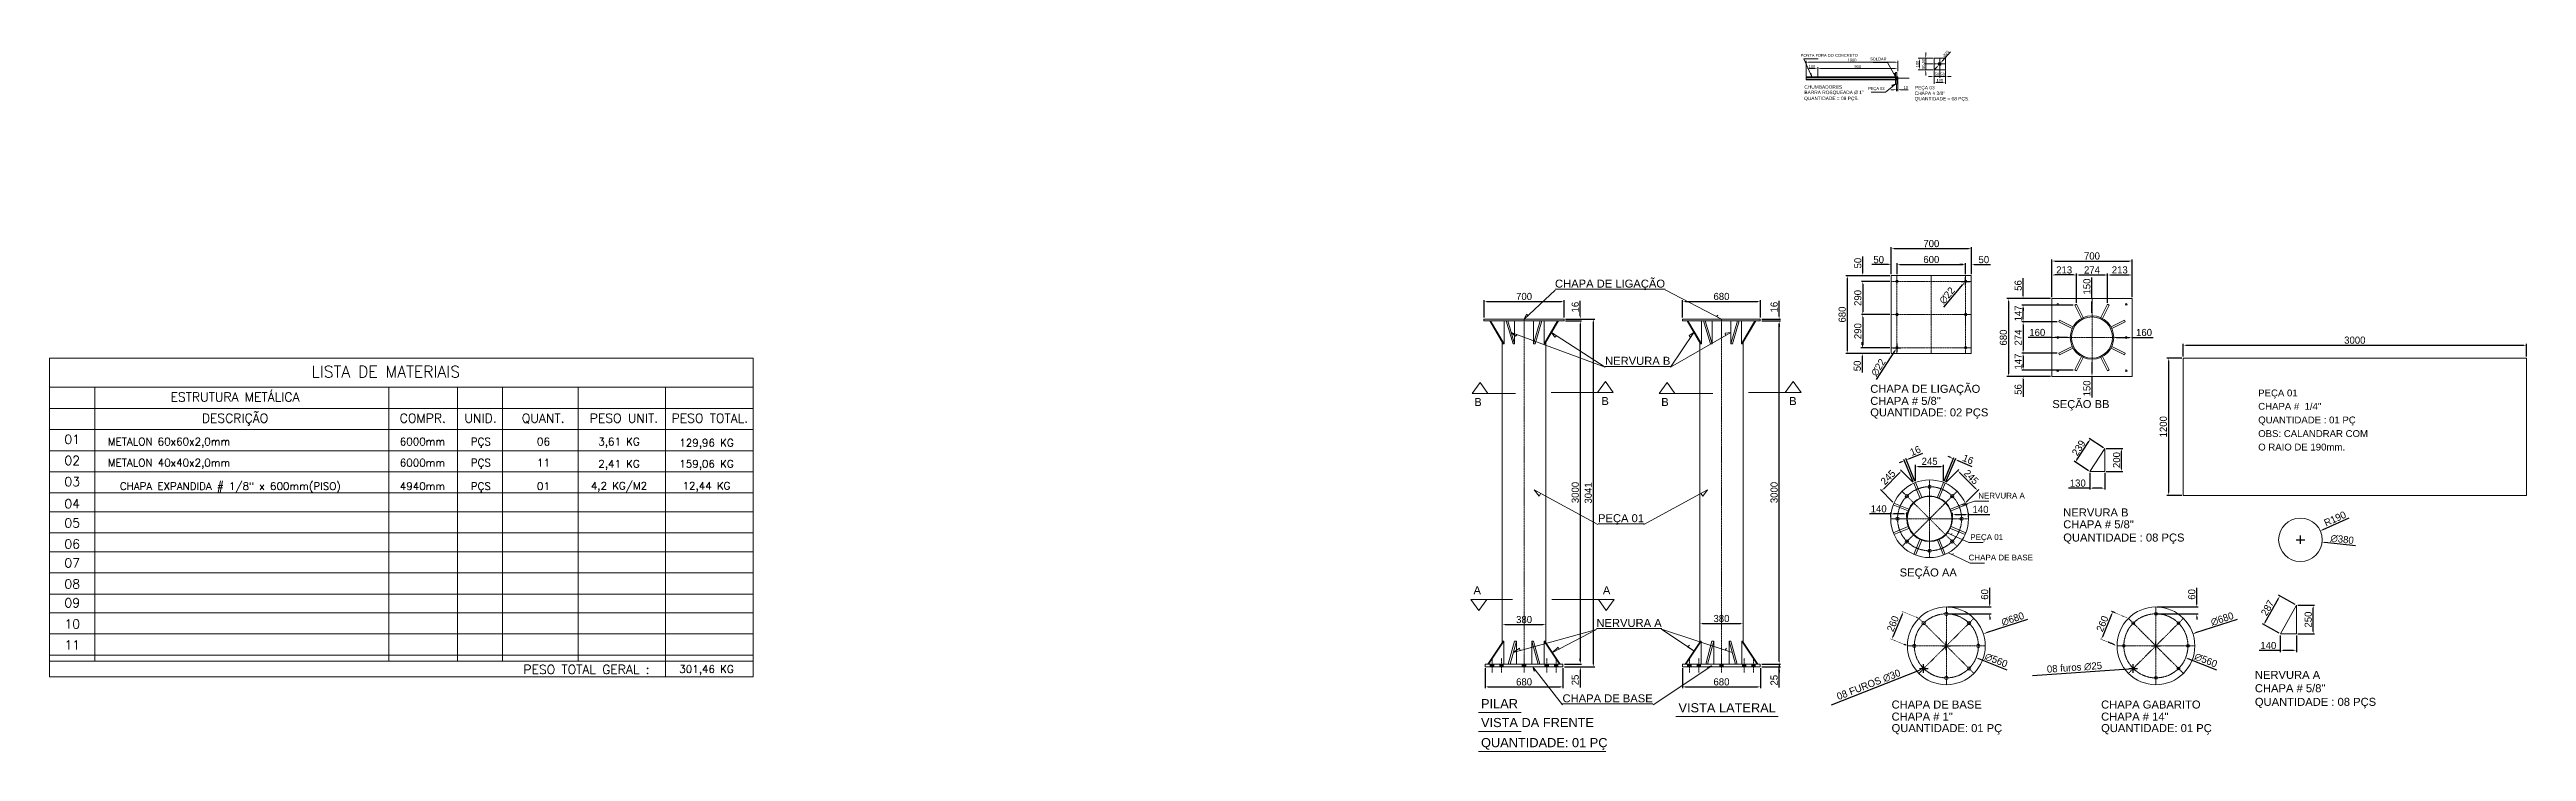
# Model space of a CAD drawing. Header units: millimetres. Extents: x 264998 to 288730, y -52980 to -35752.
# Drawn here: x 267083 to 288730, y -41889 to -35752 of the extents above; entities that cross this region are included whole.
import ezdxf
from ezdxf.enums import TextEntityAlignment as Align

# ---------------------------------------------------------------- set-up
doc = ezdxf.new("R2010")
doc.units = ezdxf.units.MM
doc.header["$LTSCALE"] = 0.2
doc.linetypes.add('ACAD_ISO07W100', pattern=[3, 0, -3])
doc.linetypes.add('CENTER', pattern=[50.8, 31.75, -6.35, 6.35, -6.35])
for name, color, linetype, lineweight in [('03', 3, 'Continuous', 15), ('04', 4, 'Continuous', 5), ('05', 5, 'Continuous', 18), ('CENT 1', 1, 'CENTER', 9), ('CONT 2', 2, 'Continuous', 13), ('CONT 3', 3, 'Continuous', 15), ('CONT4', 4, 'Continuous', 5), ('COTA', 1, 'Continuous', 9)]:
    doc.layers.add(name, color=color, linetype=linetype, lineweight=lineweight)
doc.styles.add('1-100', font='arial.ttf', dxfattribs={"height": 20})
doc.styles.add('1-500', font='arial.ttf', dxfattribs={"height": 100})
doc.styles.add('1-75', font='arial.ttf', dxfattribs={"height": 15})
doc.styles.add('ROMANS', font='ROMANS.SHX')
doc.dimstyles.new('ESC10', dxfattribs={"dimscale": 10, "dimtxt": 2.5, "dimasz": 2.5, "dimexe": 1.25, "dimexo": 0.625, "dimtad": 1, "dimdec": 0, "dimtxsty": 'Standard', "dimcen": 2.5, "dimclrd": 1, "dimclre": 1, "dimclrt": 2, "dimadec": 0, "dimazin": 0, "dimtfac": 1, "dimtdec": 0, "dimtmove": 0, "dimatfit": 3, "dimfxl": 1, "dimlwd": 9, "dimlwe": 9, "dimarcsym": 0})
doc.dimstyles.new('ESC25', dxfattribs={"dimscale": 25, "dimtxt": 2.5, "dimasz": 1, "dimexe": 0.5, "dimexo": 0.5, "dimgap": 0.5, "dimtad": 1, "dimdec": 0, "dimzin": 0, "dimdsep": 46, "dimtxsty": 'Standard', "dimcen": 1.5, "dimclrd": 1, "dimclre": 1, "dimclrt": 2, "dimadec": 0, "dimazin": 0, "dimtfac": 1, "dimtdec": 0, "dimtofl": 0, "dimtmove": 0, "dimatfit": 3, "dimfxl": 1, "dimtolj": 1, "dimtzin": 0, "dimarcsym": 0})

msp = doc.modelspace()

# ---------------------------------------------------------------- texts
at = {"layer": '04', "color": 4, "style": '1-75'}
for s, p in [('PILAR', (279593.5, -41511.1)), ('VISTA LATERAL', (281319.1, -41547.1)), ('VISTA DA FRENTE', (279593.5, -41676.1)), ('QUANTIDADE: 01 PÇ', (279593.5, -41851.8))]:
    msp.add_text(s, height=80, dxfattribs=at).set_placement(p)
at = {"layer": 'CONT 2', "style": 'ROMANS'}
for s, p in [('METALON 60x60x2,0mm', (268127.5, -39212.7)), ('6000mm', (270342.2, -39212.7)), ('PÇS', (270852.6, -39212.7)), ('06', (271400.1, -39212.7)), ('3,61 KG', (272060.1, -39212.7)), ('129,96 KG', (272824.8, -39222.9)), ('METALON 40x40x2,0mm', (268127.5, -39397.5)), ('6000mm', (270342.2, -39397.5)), ('PÇS', (270852.6, -39397.5)), ('11', (271400.1, -39397.5)), ('2,41 KG', (272060.1, -39407.7)), ('159,06 KG', (272824.8, -39407.7)), ('CHAPA EXPANDIDA # 1/8" x 600mm(PISO) ', (268686.3, -39602.6)), ('4940mm', (270342.2, -39602.6)), ('PÇS', (270852.6, -39602.6)), ('01', (271400.1, -39602.6)), ('4,2 KG/M2', (272060.1, -39599.3)), ('12,44 KG', (272824.8, -39599.3)), ('301,46 KG', (272824.8, -41201.5))]:
    msp.add_text(s, height=66, dxfattribs=at).set_placement(p, align=Align.CENTER)
at = {"layer": 'CONT 3', "style": 'ROMANS'}
for s, height, p in [('LISTA DE MATERIAIS', 100, (270021.5, -38618)), ('ESTRUTURA METÁLICA', 79.2, (268704.5, -38830.2)), ('DESCRIÇÃO', 79.2, (268704.5, -39015)), ('COMPR.', 79.2, (270345.4, -39015)), ('UNID.', 79.2, (270850, -39015)), ('QUANT.', 79.2, (271397.5, -39015)), ('PESO UNIT.', 79.2, (272102.8, -39015)), ('PESO TOTAL.', 79.2, (272854.1, -39015)), ('01', 79.2, (267281.2, -39199.8)), ('02', 79.2, (267281.2, -39384.6)), ('03', 79.2, (267281.2, -39569.4)), ('04', 79.2, (267281.2, -39763)), ('05', 79.2, (267281.2, -39930.4)), ('06', 79.2, (267281.2, -40115.2)), ('07', 79.2, (267281.2, -40279.7)), ('08', 79.2, (267281.2, -40464.5)), ('09', 79.2, (267281.2, -40629)), ('10', 79.2, (267281.2, -40813.8)), ('11', 79.2, (267281.2, -40998.6)), ('PESO TOTAL GERAL :', 79.2, (271775.7, -41211.7))]:
    msp.add_text(s, height=height, dxfattribs=at).set_placement(p, align=Align.CENTER)
at = {"layer": 'CONT4'}
for s, height, style, p in [('PONTA FORA DO CONCRETO', 25, '1-100', (282387.5, -35815)), ('SOLDAR ', 25, '1-100', (282993.6, -35847.2)), ('CHUMBADORES', 30, '1-100', (282419.7, -36094.6)), ('BARRA ROSQUEADA %%C 1"', 30, '1-100', (282419.7, -36141.7)), ('PEÇA 03', 25, '1-100', (282976.5, -36104.2)), ('CHAPA # 3/8"', 30, '1-100', (283383.4, -36148.9)), ('PEÇA 03', 30, '1-100', (283385.7, -36099.5)), ('QUANTIDADE = 08 PÇS.', 30, '1-100', (282417.3, -36194.1)), ('QUANTIDADE = 08 PÇS.', 30, '1-100', (283383.4, -36196.7)), ('%%UCHAPA DE LIGAÇÃO', 70, '1-500', (280240.2, -37833.6)), ('%%UNERVURA B', 70, '1-500', (280677.7, -38508.3)), ('CHAPA DE LIGAÇÃO', 70, '1-500', (282995.1, -38753.4)), ('PEÇA 01', 60, '1-500', (286385.8, -38784.6)), ('B', 70, '1-500', (279534.4, -38868.5)), ('B', 70, '1-500', (280645.8, -38860.1)), ('B', 70, '1-500', (281168.3, -38868.5)), ('B', 70, '1-500', (282286.6, -38860.1)), ('QUANTIDADE: 02 PÇS', 70, '1-500', (282995.1, -38959.4)), ('CHAPA # 5/8"', 70, '1-500', (282995.1, -38858.8)), ('SEÇÃO BB', 70, '1-500', (284586.3, -38886.7)), ('QUANTIDADE : 01 PÇ', 60, '1-500', (286385.8, -39020.5)), ('CHAPA #  1/4"', 60, '1-500', (286385.8, -38901.3)), ('OBS: CALANDRAR COM', 60, '1-500', (286385.8, -39139.8)), ('O RAIO DE 190mm.', 60, '1-500', (286385.8, -39257.7)), ('%%UPEÇA 01', 70, '1-500', (280616, -39884.5)), ('NERVURA A', 50, '1-500', (283938.6, -39677.4)), ('NERVURA B', 70, '1-500', (284681.9, -39834.1)), ('PEÇA 01', 50, '1-500', (283869.4, -40039.6)), ('QUANTIDADE : 08 PÇS', 70, '1-500', (284681.9, -40053.7)), ('CHAPA # 5/8"', 70, '1-500', (284681.9, -39938.1)), ('CHAPA DE BASE', 50, '1-500', (283854.6, -40218.5)), ('A', 70, '1-500', (279527.8, -40514.7)), ('A', 70, '1-500', (280658.5, -40514.7)), ('SEÇÃO AA', 70, '1-500', (283252.1, -40359)), ('%%UNERVURA A', 70, '1-500', (280602, -40800.6)), ('CHAPA # 5/8"', 70, '1-500', (286356.7, -41371.1)), ('NERVURA A', 70, '1-500', (286356.7, -41254.4)), ('%%UCHAPA DE BASE', 70, '1-500', (280305.8, -41459.8)), ('CHAPA DE BASE', 70, '1-500', (283181.5, -41513.8)), ('CHAPA # 1"', 70, '1-500', (283181.5, -41619.2)), ('CHAPA GABARITO', 70, '1-500', (285012.8, -41513.8)), ('CHAPA # 14"', 70, '1-500', (285012.8, -41619.2)), ('QUANTIDADE : 08 PÇS', 70, '1-500', (286356.7, -41490.3)), ('QUANTIDADE: 01 PÇ', 70, '1-500', (283181.5, -41719.7)), ('QUANTIDADE: 01 PÇ', 70, '1-500', (285012.8, -41719.7))]:
    msp.add_text(s, height=height, dxfattribs=dict(at, style=style)).set_placement(p)

# ---------------------------------------------------------------- blocks, each defined once
blk = doc.blocks.new('*D59')
at = {"layer": 'COTA', "color": 1, "lineweight": -2, "transparency": 16777216}
for p, q in [((286579, -40874), (286579, -41020)), ((286719, -40874), (286719, -41020)), ((286579, -41007), (286394, -41007)), ((286694, -41007), (286604, -41007))]:
    blk.add_line(p, q, dxfattribs=at)
at = {"layer": 'COTA', "color": 1, "transparency": 16777216}
for points in [[(286604, -41003), (286604, -41011), (286579, -41007)], [(286694, -41003), (286694, -41011), (286719, -41007)]]:
    blk.add_solid(points, dxfattribs=at)
at = {"layer": 'COTA', "color": 2, "transparency": 16777216, "insert": (286474, -40963), "char_height": 62.5, "attachment_point": 5}
blk.add_mtext('\\A1;140', dxfattribs=at)
blk = doc.blocks.new('*D60')
at = {"layer": 'COTA', "color": 1, "lineweight": -2, "transparency": 16777216}
for p, q in [((286732, -40611), (286879, -40611)), ((286866, -40836), (286866, -40636)), ((286732, -40861), (286879, -40861))]:
    blk.add_line(p, q, dxfattribs=at)
at = {"layer": 'COTA', "color": 1, "transparency": 16777216}
for points in [[(286862, -40636), (286871, -40636), (286866, -40611)], [(286862, -40836), (286871, -40836), (286866, -40861)]]:
    blk.add_solid(points, dxfattribs=at)
at = {"layer": 'COTA', "color": 2, "transparency": 16777216, "insert": (286823, -40736), "char_height": 62.5, "attachment_point": 5, "rotation": 90}
blk.add_mtext('\\A1;250', dxfattribs=at)
blk = doc.blocks.new('*D61')
at = {"layer": 'COTA', "color": 1, "lineweight": -2, "transparency": 16777216}
for p, q in [((286447, -40758), (286563, -40552)), ((286709, -40605), (286564, -40524)), ((286569, -40855), (286424, -40774))]:
    blk.add_line(p, q, dxfattribs=at)
at = {"layer": 'COTA', "color": 1, "transparency": 16777216}
for points in [[(286559, -40550), (286566, -40554), (286575, -40530)], [(286443, -40756), (286451, -40760), (286435, -40780)]]:
    blk.add_solid(points, dxfattribs=at)
at = {"layer": 'COTA', "color": 2, "transparency": 16777216, "insert": (286467, -40634), "char_height": 62.5, "attachment_point": 5, "rotation": 60.7512}
blk.add_mtext('\\A1;287', dxfattribs=at)
blk = doc.blocks.new('*D62')
at = {"layer": 'COTA', "color": 1, "lineweight": -2, "transparency": 16777216}
for p, q in [((283166, -37729), (282782, -37729)), ((282794, -37754), (282794, -38384)), ((283166, -38409), (282782, -38409))]:
    blk.add_line(p, q, dxfattribs=at)
at = {"layer": 'COTA', "color": 1, "transparency": 16777216}
for points in [[(282790, -37754), (282798, -37754), (282794, -37729)], [(282790, -38384), (282798, -38384), (282794, -38409)]]:
    blk.add_solid(points, dxfattribs=at)
at = {"layer": 'COTA', "color": 2, "transparency": 16777216, "insert": (282750, -38069), "char_height": 62.5, "attachment_point": 5, "rotation": 90}
blk.add_mtext('\\A1;680', dxfattribs=at)
blk = doc.blocks.new('*D63')
at = {"layer": 'COTA', "color": 1, "lineweight": -2, "transparency": 16777216}
for p, q in [((282930, -37704), (282930, -37560)), ((283166, -37729), (282918, -37729)), ((283166, -37779), (282918, -37779)), ((282930, -37804), (282930, -37829))]:
    blk.add_line(p, q, dxfattribs=at)
at = {"layer": 'COTA', "color": 1, "transparency": 16777216}
for points in [[(282926, -37704), (282934, -37704), (282930, -37729)], [(282926, -37804), (282934, -37804), (282930, -37779)]]:
    blk.add_solid(points, dxfattribs=at)
at = {"layer": 'COTA', "color": 2, "transparency": 16777216, "insert": (282887, -37619), "char_height": 62.5, "attachment_point": 5, "rotation": 90}
blk.add_mtext('\\A1;50', dxfattribs=at)
blk = doc.blocks.new('*D64')
at = {"layer": 'COTA', "color": 1, "lineweight": -2, "transparency": 16777216}
for p, q in [((283166, -37779), (282918, -37779)), ((282930, -37804), (282930, -38044)), ((283166, -38069), (282918, -38069))]:
    blk.add_line(p, q, dxfattribs=at)
at = {"layer": 'COTA', "color": 1, "transparency": 16777216}
for points in [[(282926, -37804), (282934, -37804), (282930, -37779)], [(282926, -38044), (282934, -38044), (282930, -38069)]]:
    blk.add_solid(points, dxfattribs=at)
at = {"layer": 'COTA', "color": 2, "transparency": 16777216, "insert": (282887, -37924), "char_height": 62.5, "attachment_point": 5, "rotation": 90}
blk.add_mtext('\\A1;290', dxfattribs=at)
blk = doc.blocks.new('*D65')
at = {"layer": 'COTA', "color": 1, "lineweight": -2, "transparency": 16777216}
for p, q in [((283166, -38069), (282918, -38069)), ((282930, -38094), (282930, -38334)), ((283166, -38359), (282918, -38359))]:
    blk.add_line(p, q, dxfattribs=at)
at = {"layer": 'COTA', "color": 1, "transparency": 16777216}
for points in [[(282926, -38094), (282934, -38094), (282930, -38069)], [(282926, -38334), (282934, -38334), (282930, -38359)]]:
    blk.add_solid(points, dxfattribs=at)
at = {"layer": 'COTA', "color": 2, "transparency": 16777216, "insert": (282887, -38214), "char_height": 62.5, "attachment_point": 5, "rotation": 90}
blk.add_mtext('\\A1;290', dxfattribs=at)
blk = doc.blocks.new('*D66')
at = {"layer": 'COTA', "color": 1, "lineweight": -2, "transparency": 16777216}
for p, q in [((282926, -38334), (282926, -38309)), ((283166, -38359), (282913, -38359)), ((283166, -38409), (282913, -38409)), ((282926, -38434), (282926, -38577))]:
    blk.add_line(p, q, dxfattribs=at)
at = {"layer": 'COTA', "color": 1, "transparency": 16777216}
for points in [[(282922, -38334), (282930, -38334), (282926, -38359)], [(282922, -38434), (282930, -38434), (282926, -38409)]]:
    blk.add_solid(points, dxfattribs=at)
at = {"layer": 'COTA', "color": 2, "transparency": 16777216, "insert": (282882, -38518), "char_height": 62.5, "attachment_point": 5, "rotation": 90}
blk.add_mtext('\\A1;50', dxfattribs=at)
blk = doc.blocks.new('*D67')
at = {"layer": 'COTA', "color": 1, "lineweight": -2, "transparency": 16777216}
for p, q in [((283154, -37632), (283010, -37632)), ((283179, -37716), (283179, -37620)), ((283229, -37716), (283229, -37620)), ((283254, -37632), (283279, -37632))]:
    blk.add_line(p, q, dxfattribs=at)
at = {"layer": 'COTA', "color": 1, "transparency": 16777216}
for points in [[(283154, -37628), (283154, -37636), (283179, -37632)], [(283254, -37628), (283254, -37636), (283229, -37632)]]:
    blk.add_solid(points, dxfattribs=at)
at = {"layer": 'COTA', "color": 2, "transparency": 16777216, "insert": (283069, -37589), "char_height": 62.5, "attachment_point": 5}
blk.add_mtext('\\A1;50', dxfattribs=at)
blk = doc.blocks.new('*D68')
at = {"layer": 'COTA', "color": 1, "lineweight": -2, "transparency": 16777216}
for p, q in [((283804, -37632), (283779, -37632)), ((283829, -37716), (283829, -37620)), ((283879, -37716), (283879, -37620)), ((283904, -37632), (284047, -37632))]:
    blk.add_line(p, q, dxfattribs=at)
at = {"layer": 'COTA', "color": 1, "transparency": 16777216}
for points in [[(283804, -37628), (283804, -37636), (283829, -37632)], [(283904, -37628), (283904, -37636), (283879, -37632)]]:
    blk.add_solid(points, dxfattribs=at)
at = {"layer": 'COTA', "color": 2, "transparency": 16777216, "insert": (283988, -37589), "char_height": 62.5, "attachment_point": 5}
blk.add_mtext('\\A1;50', dxfattribs=at)
blk = doc.blocks.new('*D69')
at = {"layer": 'COTA', "color": 1, "lineweight": -2, "transparency": 16777216}
for p, q in [((283179, -37716), (283179, -37480)), ((283854, -37493), (283204, -37493)), ((283879, -37716), (283879, -37480))]:
    blk.add_line(p, q, dxfattribs=at)
at = {"layer": 'COTA', "color": 1, "transparency": 16777216}
for points in [[(283204, -37489), (283204, -37497), (283179, -37493)], [(283854, -37489), (283854, -37497), (283879, -37493)]]:
    blk.add_solid(points, dxfattribs=at)
at = {"layer": 'COTA', "color": 2, "transparency": 16777216, "insert": (283529, -37449), "char_height": 62.5, "attachment_point": 5}
blk.add_mtext('\\A1;700', dxfattribs=at)
blk = doc.blocks.new('*D46')
at = {"layer": 'COTA', "color": 1, "lineweight": -2, "transparency": 16777216}
for p, q in [((284583, -37917), (284583, -37710)), ((284772, -37723), (284608, -37723)), ((284797, -37966), (284797, -37710))]:
    blk.add_line(p, q, dxfattribs=at)
at = {"layer": 'COTA', "color": 1, "transparency": 16777216}
for points in [[(284608, -37719), (284608, -37727), (284583, -37723)], [(284772, -37719), (284772, -37727), (284797, -37723)]]:
    blk.add_solid(points, dxfattribs=at)
at = {"layer": 'COTA', "color": 2, "transparency": 16777216, "insert": (284690, -37679), "char_height": 62.5, "attachment_point": 5}
blk.add_mtext('\\A1;213', dxfattribs=at)
blk = doc.blocks.new('*D47')
at = {"layer": 'COTA', "color": 1, "lineweight": -2, "transparency": 16777216}
for p, q in [((284797, -37966), (284797, -37710)), ((284822, -37723), (285045, -37723)), ((285070, -37966), (285070, -37710))]:
    blk.add_line(p, q, dxfattribs=at)
at = {"layer": 'COTA', "color": 1, "transparency": 16777216}
for points in [[(284822, -37719), (284822, -37727), (284797, -37723)], [(285045, -37719), (285045, -37727), (285070, -37723)]]:
    blk.add_solid(points, dxfattribs=at)
at = {"layer": 'COTA', "color": 2, "transparency": 16777216, "insert": (284933, -37679), "char_height": 62.5, "attachment_point": 5}
blk.add_mtext('\\A1;274', dxfattribs=at)
blk = doc.blocks.new('*D48')
at = {"layer": 'COTA', "color": 1, "lineweight": -2, "transparency": 16777216}
for p, q in [((285070, -37966), (285070, -37710)), ((285095, -37723), (285258, -37723)), ((285283, -37917), (285283, -37710))]:
    blk.add_line(p, q, dxfattribs=at)
at = {"layer": 'COTA', "color": 1, "transparency": 16777216}
for points in [[(285095, -37719), (285095, -37727), (285070, -37723)], [(285258, -37719), (285258, -37727), (285283, -37723)]]:
    blk.add_solid(points, dxfattribs=at)
at = {"layer": 'COTA', "color": 2, "transparency": 16777216, "insert": (285176, -37679), "char_height": 62.5, "attachment_point": 5}
blk.add_mtext('\\A1;213', dxfattribs=at)
blk = doc.blocks.new('*D49')
at = {"layer": 'COTA', "color": 1, "lineweight": -2, "transparency": 16777216}
for p, q in [((284583, -37917), (284583, -37589)), ((284608, -37601), (285258, -37601)), ((285283, -37917), (285283, -37589))]:
    blk.add_line(p, q, dxfattribs=at)
at = {"layer": 'COTA', "color": 1, "transparency": 16777216}
for points in [[(284608, -37597), (284608, -37605), (284583, -37601)], [(285258, -37597), (285258, -37605), (285283, -37601)]]:
    blk.add_solid(points, dxfattribs=at)
at = {"layer": 'COTA', "color": 2, "transparency": 16777216, "insert": (284933, -37557), "char_height": 62.5, "attachment_point": 5}
blk.add_mtext('\\A1;700', dxfattribs=at)
blk = doc.blocks.new('*D50')
at = {"layer": 'COTA', "color": 1, "lineweight": -2, "transparency": 16777216}
for p, q in [((284770, -37986), (284319, -37986)), ((284331, -38108), (284331, -38011)), ((284629, -38133), (284319, -38133))]:
    blk.add_line(p, q, dxfattribs=at)
at = {"layer": 'COTA', "color": 1, "transparency": 16777216}
for points in [[(284327, -38011), (284335, -38011), (284331, -37986)], [(284327, -38108), (284335, -38108), (284331, -38133)]]:
    blk.add_solid(points, dxfattribs=at)
at = {"layer": 'COTA', "color": 2, "transparency": 16777216, "insert": (284288, -38059), "char_height": 62.5, "attachment_point": 5, "rotation": 90}
blk.add_mtext('\\A1;147', dxfattribs=at)
blk = doc.blocks.new('*D51')
at = {"layer": 'COTA', "color": 1, "lineweight": -2, "transparency": 16777216}
for p, q in [((284629, -38133), (284319, -38133)), ((284331, -38158), (284331, -38381)), ((284629, -38406), (284319, -38406))]:
    blk.add_line(p, q, dxfattribs=at)
at = {"layer": 'COTA', "color": 1, "transparency": 16777216}
for points in [[(284327, -38158), (284335, -38158), (284331, -38133)], [(284327, -38381), (284335, -38381), (284331, -38406)]]:
    blk.add_solid(points, dxfattribs=at)
at = {"layer": 'COTA', "color": 2, "transparency": 16777216, "insert": (284288, -38270), "char_height": 62.5, "attachment_point": 5, "rotation": 90}
blk.add_mtext('\\A1;274', dxfattribs=at)
blk = doc.blocks.new('*D52')
at = {"layer": 'COTA', "color": 1, "lineweight": -2, "transparency": 16777216}
for p, q in [((284629, -38406), (284319, -38406)), ((284331, -38431), (284331, -38529)), ((284770, -38554), (284319, -38554))]:
    blk.add_line(p, q, dxfattribs=at)
at = {"layer": 'COTA', "color": 1, "transparency": 16777216}
for points in [[(284327, -38431), (284335, -38431), (284331, -38406)], [(284327, -38529), (284335, -38529), (284331, -38554)]]:
    blk.add_solid(points, dxfattribs=at)
at = {"layer": 'COTA', "color": 2, "transparency": 16777216, "insert": (284288, -38480), "char_height": 62.5, "attachment_point": 5, "rotation": 90}
blk.add_mtext('\\A1;147', dxfattribs=at)
blk = doc.blocks.new('*D53')
at = {"layer": 'COTA', "color": 1, "lineweight": -2, "transparency": 16777216}
for p, q in [((284571, -37930), (284190, -37930)), ((284203, -37955), (284203, -38585)), ((284571, -38610), (284190, -38610))]:
    blk.add_line(p, q, dxfattribs=at)
at = {"layer": 'COTA', "color": 1, "transparency": 16777216}
for points in [[(284199, -37955), (284207, -37955), (284203, -37930)], [(284199, -38585), (284207, -38585), (284203, -38610)]]:
    blk.add_solid(points, dxfattribs=at)
at = {"layer": 'COTA', "color": 2, "transparency": 16777216, "insert": (284159, -38270), "char_height": 62.5, "attachment_point": 5, "rotation": 90}
blk.add_mtext('\\A1;680', dxfattribs=at)
blk = doc.blocks.new('*D70')
at = {"layer": 'COTA', "color": 1, "lineweight": -2, "transparency": 16777216}
for p, q in [((284915, -39587), (284729, -39587)), ((284915, -39453), (284915, -39599)), ((285020, -39587), (284940, -39587)), ((285045, -39453), (285045, -39599))]:
    blk.add_line(p, q, dxfattribs=at)
at = {"layer": 'COTA', "color": 1, "transparency": 16777216}
for points in [[(284940, -39583), (284940, -39591), (284915, -39587)], [(285020, -39583), (285020, -39591), (285045, -39587)]]:
    blk.add_solid(points, dxfattribs=at)
at = {"layer": 'COTA', "color": 2, "transparency": 16777216, "insert": (284809, -39543), "char_height": 62.5, "attachment_point": 5}
blk.add_mtext('\\A1;130', dxfattribs=at)
blk = doc.blocks.new('*D71')
at = {"layer": 'COTA', "color": 1, "lineweight": -2, "transparency": 16777216}
for p, q in [((285057, -39241), (285204, -39241)), ((285191, -39416), (285191, -39266)), ((285057, -39441), (285204, -39441))]:
    blk.add_line(p, q, dxfattribs=at)
at = {"layer": 'COTA', "color": 1, "transparency": 16777216}
for points in [[(285187, -39266), (285196, -39266), (285191, -39241)], [(285187, -39416), (285196, -39416), (285191, -39441)]]:
    blk.add_solid(points, dxfattribs=at)
at = {"layer": 'COTA', "color": 2, "transparency": 16777216, "insert": (285148, -39341), "char_height": 62.5, "attachment_point": 5, "rotation": 90}
blk.add_mtext('\\A1;200', dxfattribs=at)
blk = doc.blocks.new('*D113')
at = {"layer": 'COTA', "color": 1, "lineweight": -2, "transparency": 16777216}
for p, q in [((284802, -39338), (284905, -39180)), ((285034, -39234), (284908, -39152)), ((284904, -39434), (284778, -39352))]:
    blk.add_line(p, q, dxfattribs=at)
at = {"layer": 'COTA', "color": 1, "transparency": 16777216}
for points in [[(284901, -39177), (284908, -39182), (284918, -39159)], [(284799, -39336), (284806, -39340), (284788, -39359)]]:
    blk.add_solid(points, dxfattribs=at)
at = {"layer": 'COTA', "color": 2, "transparency": 16777216, "insert": (284817, -39235), "char_height": 62.5, "attachment_point": 5, "rotation": 56.9761}
blk.add_mtext('\\A1;239', dxfattribs=at)
blk = doc.blocks.new('*D114')
at = {"layer": 'COTA', "color": 1, "lineweight": -2, "transparency": 16777216}
for p, q in [((283051, -38637), (283209, -38389)), ((283191, -38359), (283266, -38359)), ((283229, -38396), (283229, -38321))]:
    blk.add_line(p, q, dxfattribs=at)
at = {"layer": 'COTA', "color": 1, "transparency": 16777216}
blk.add_solid([(283206, -38387), (283213, -38391), (283223, -38368)], dxfattribs=at)
at = {"layer": 'COTA', "color": 2, "transparency": 16777216, "insert": (283066, -38532), "char_height": 62.5, "attachment_point": 5, "rotation": 57.4236}
blk.add_mtext('\\A1;∅22', dxfattribs=at)
blk = doc.blocks.new('*D115')
at = {"layer": 'COTA', "color": 1, "lineweight": -2, "transparency": 16777216}
blk.add_line((285104, -40692), (285024, -40886), dxfattribs=at)
at = {"layer": 'COTA', "color": 1, "linetype": 'ACAD_ISO07W100', "lineweight": -2, "transparency": 16777216}
for p, q in [((285240, -40720), (285102, -40664)), ((285140, -40961), (285003, -40904))]:
    blk.add_line(p, q, dxfattribs=at)
at = {"layer": 'COTA', "color": 1, "transparency": 16777216}
for points in [[(285101, -40690), (285108, -40693), (285114, -40668)], [(285020, -40884), (285028, -40887), (285014, -40909)]]:
    blk.add_solid(points, dxfattribs=at)
at = {"layer": 'COTA', "color": 2, "transparency": 16777216, "insert": (285024, -40772), "char_height": 62.5, "attachment_point": 5, "rotation": 67.5}
blk.add_mtext('\\A1;260', dxfattribs=at)
blk = doc.blocks.new('*D116')
at = {"layer": 'COTA', "color": 1, "lineweight": -2, "transparency": 16777216}
for p, q in [((285294, -41201), (285294, -41126)), ((284412, -41225), (285256, -41166)), ((285256, -41164), (285331, -41164))]:
    blk.add_line(p, q, dxfattribs=at)
at = {"layer": 'COTA', "color": 1, "transparency": 16777216}
blk.add_solid([(285256, -41162), (285257, -41170), (285281, -41165)], dxfattribs=at)
at = {"layer": 'COTA', "color": 2, "transparency": 16777216, "insert": (284780, -41155), "char_height": 62.5, "attachment_point": 5, "rotation": 3.9485}
blk.add_mtext('\\A1;08 furos ∅25', dxfattribs=at)
blk = doc.blocks.new('*D117')
at = {"layer": 'COTA', "color": 1, "lineweight": -2, "transparency": 16777216}
for p, q in [((285454, -40966), (285529, -40966)), ((285492, -41003), (285492, -40928)), ((286025, -41178), (285775, -41079))]:
    blk.add_line(p, q, dxfattribs=at)
at = {"layer": 'COTA', "color": 1, "transparency": 16777216}
blk.add_solid([(285777, -41075), (285773, -41083), (285752, -41069)], dxfattribs=at)
at = {"layer": 'COTA', "color": 2, "transparency": 16777216, "insert": (285928, -41092), "char_height": 62.5, "attachment_point": 5, "rotation": 338.2587}
blk.add_mtext('\\A1;∅560', dxfattribs=at)
blk = doc.blocks.new('*D118')
at = {"layer": 'COTA', "color": 1, "lineweight": -2, "transparency": 16777216}
for p, q in [((286201, -40735), (285839, -40853)), ((285454, -40966), (285529, -40966)), ((285492, -41003), (285492, -40928))]:
    blk.add_line(p, q, dxfattribs=at)
at = {"layer": 'COTA', "color": 1, "transparency": 16777216}
blk.add_solid([(285837, -40849), (285840, -40857), (285815, -40860)], dxfattribs=at)
at = {"layer": 'COTA', "color": 2, "transparency": 16777216, "insert": (286071, -40731), "char_height": 62.5, "attachment_point": 5, "rotation": 18.0559}
blk.add_mtext('\\A1;∅680', dxfattribs=at)
blk = doc.blocks.new('*D100')
at = {"layer": 'COTA', "color": 1, "lineweight": -2, "transparency": 16777216}
blk.add_line((283273, -40692), (283193, -40886), dxfattribs=at)
at = {"layer": 'COTA', "color": 1, "linetype": 'ACAD_ISO07W100', "lineweight": -2, "transparency": 16777216}
for p, q in [((283408, -40720), (283271, -40664)), ((283309, -40961), (283172, -40904))]:
    blk.add_line(p, q, dxfattribs=at)
at = {"layer": 'COTA', "color": 1, "transparency": 16777216}
for points in [[(283269, -40690), (283277, -40693), (283283, -40668)], [(283189, -40884), (283197, -40887), (283183, -40909)]]:
    blk.add_solid(points, dxfattribs=at)
at = {"layer": 'COTA', "color": 2, "transparency": 16777216, "insert": (283193, -40772), "char_height": 62.5, "attachment_point": 5, "rotation": 67.5}
blk.add_mtext('\\A1;260', dxfattribs=at)
blk = doc.blocks.new('*D101')
at = {"layer": 'COTA', "color": 1, "lineweight": -2, "transparency": 16777216}
for p, q in [((283462, -41201), (283462, -41126)), ((282656, -41481), (283425, -41178)), ((283425, -41164), (283500, -41164))]:
    blk.add_line(p, q, dxfattribs=at)
at = {"layer": 'COTA', "color": 1, "transparency": 16777216}
blk.add_solid([(283424, -41174), (283427, -41182), (283448, -41169)], dxfattribs=at)
at = {"layer": 'COTA', "color": 2, "transparency": 16777216, "insert": (282981, -41306), "char_height": 62.5, "attachment_point": 5, "rotation": 21.4912}
blk.add_mtext('\\A1;08 FUROS ∅30', dxfattribs=at)
blk = doc.blocks.new('*D102')
at = {"layer": 'COTA', "color": 1, "lineweight": -2, "transparency": 16777216}
for p, q in [((283271, -39356), (283248, -39365)), ((283371, -39532), (283290, -39335)), ((283386, -39526), (283305, -39329)), ((283332, -39331), (283456, -39280))]:
    blk.add_line(p, q, dxfattribs=at)
at = {"layer": 'COTA', "color": 1, "transparency": 16777216}
for points in [[(283270, -39352), (283273, -39360), (283295, -39346)], [(283331, -39327), (283334, -39334), (283309, -39340)]]:
    blk.add_solid(points, dxfattribs=at)
at = {"layer": 'COTA', "color": 2, "transparency": 16777216, "insert": (283389, -39260), "char_height": 62.5, "attachment_point": 5, "rotation": 22.5}
blk.add_mtext('\\A1;16', dxfattribs=at)
blk = doc.blocks.new('*D103')
at = {"layer": 'COTA', "color": 1, "lineweight": -2, "transparency": 16777216}
for p, q in [((283194, -39708), (283086, -39600)), ((283113, -39592), (283251, -39453)), ((283367, -39535), (283260, -39427))]:
    blk.add_line(p, q, dxfattribs=at)
at = {"layer": 'COTA', "color": 1, "transparency": 16777216}
for points in [[(283110, -39589), (283116, -39594), (283095, -39609)], [(283248, -39450), (283254, -39456), (283268, -39436)]]:
    blk.add_solid(points, dxfattribs=at)
at = {"layer": 'COTA', "color": 2, "transparency": 16777216, "insert": (283151, -39492), "char_height": 62.5, "attachment_point": 5, "rotation": 45.0203}
blk.add_mtext('\\A1;245', dxfattribs=at)
blk = doc.blocks.new('*D104')
at = {"layer": 'COTA', "color": 1, "lineweight": -2, "transparency": 16777216}
for p, q in [((283660, -39535), (283769, -39425)), ((283778, -39452), (283916, -39590)), ((283834, -39708), (283943, -39599))]:
    blk.add_line(p, q, dxfattribs=at)
at = {"layer": 'COTA', "color": 1, "transparency": 16777216}
for points in [[(283781, -39449), (283775, -39455), (283761, -39434)], [(283919, -39587), (283914, -39593), (283934, -39608)]]:
    blk.add_solid(points, dxfattribs=at)
at = {"layer": 'COTA', "color": 2, "transparency": 16777216, "insert": (283878, -39490), "char_height": 62.5, "attachment_point": 5, "rotation": 315}
blk.add_mtext('\\A1;245', dxfattribs=at)
blk = doc.blocks.new('*D105')
at = {"layer": 'COTA', "color": 1, "lineweight": -2, "transparency": 16777216}
for p, q in [((283391, -39525), (283391, -39384)), ((283416, -39397), (283611, -39397)), ((283636, -39525), (283636, -39384))]:
    blk.add_line(p, q, dxfattribs=at)
at = {"layer": 'COTA', "color": 1, "transparency": 16777216}
for points in [[(283416, -39392), (283416, -39401), (283391, -39397)], [(283611, -39392), (283611, -39401), (283636, -39397)]]:
    blk.add_solid(points, dxfattribs=at)
at = {"layer": 'COTA', "color": 2, "transparency": 16777216, "insert": (283514, -39353), "char_height": 62.5, "attachment_point": 5}
blk.add_mtext('\\A1;245', dxfattribs=at)
blk = doc.blocks.new('*D106')
at = {"layer": 'COTA', "color": 1, "lineweight": -2, "transparency": 16777216}
for p, q in [((283174, -39812), (282988, -39812)), ((283174, -39842), (283174, -39800)), ((283289, -39812), (283199, -39812)), ((283314, -39842), (283314, -39800))]:
    blk.add_line(p, q, dxfattribs=at)
at = {"layer": 'COTA', "color": 1, "transparency": 16777216}
for points in [[(283199, -39808), (283199, -39816), (283174, -39812)], [(283289, -39808), (283289, -39816), (283314, -39812)]]:
    blk.add_solid(points, dxfattribs=at)
at = {"layer": 'COTA', "color": 2, "transparency": 16777216, "insert": (283069, -39768), "char_height": 62.5, "attachment_point": 5}
blk.add_mtext('\\A1;140', dxfattribs=at)
blk = doc.blocks.new('*D107')
at = {"layer": 'COTA', "color": 1, "lineweight": -2, "transparency": 16777216}
for p, q in [((283641, -39526), (283727, -39318)), ((283656, -39532), (283742, -39324)), ((283699, -39320), (283676, -39311)), ((283760, -39346), (283883, -39397))]:
    blk.add_line(p, q, dxfattribs=at)
at = {"layer": 'COTA', "color": 1, "transparency": 16777216}
for points in [[(283701, -39316), (283698, -39324), (283722, -39330)], [(283762, -39342), (283759, -39349), (283737, -39336)]]:
    blk.add_solid(points, dxfattribs=at)
at = {"layer": 'COTA', "color": 2, "transparency": 16777216, "insert": (283850, -39335), "char_height": 62.5, "attachment_point": 5, "rotation": 337.5}
blk.add_mtext('\\A1;16', dxfattribs=at)
blk = doc.blocks.new('*D108')
at = {"layer": 'COTA', "color": 1, "lineweight": -2, "transparency": 16777216}
for p, q in [((279620, -38096), (279620, -37942)), ((279645, -37955), (280295, -37955)), ((280320, -38096), (280320, -37942))]:
    blk.add_line(p, q, dxfattribs=at)
at = {"layer": 'COTA', "color": 1, "transparency": 16777216}
for points in [[(279645, -37951), (279645, -37959), (279620, -37955)], [(280295, -37951), (280295, -37959), (280320, -37955)]]:
    blk.add_solid(points, dxfattribs=at)
at = {"layer": 'COTA', "color": 2, "transparency": 16777216, "insert": (279970, -37911), "char_height": 62.5, "attachment_point": 5}
blk.add_mtext('\\A1;700', dxfattribs=at)
blk = doc.blocks.new('*D109')
at = {"layer": 'COTA', "color": 1, "lineweight": -2, "transparency": 16777216}
for p, q in [((279630, -41162), (279630, -41337)), ((279655, -41324), (280285, -41324)), ((280310, -41162), (280310, -41337))]:
    blk.add_line(p, q, dxfattribs=at)
at = {"layer": 'COTA', "color": 1, "transparency": 16777216}
for points in [[(279655, -41320), (279655, -41329), (279630, -41324)], [(280285, -41320), (280285, -41329), (280310, -41324)]]:
    blk.add_solid(points, dxfattribs=at)
at = {"layer": 'COTA', "color": 2, "transparency": 16777216, "insert": (279970, -41281), "char_height": 62.5, "attachment_point": 5}
blk.add_mtext('\\A1;680', dxfattribs=at)
blk = doc.blocks.new('*D110')
at = {"layer": 'COTA', "color": 1, "lineweight": -2, "transparency": 16777216}
for p, q in [((285718, -38450), (285588, -38450)), ((285601, -38475), (285601, -39625)), ((285718, -39650), (285588, -39650))]:
    blk.add_line(p, q, dxfattribs=at)
at = {"layer": 'COTA', "color": 1, "transparency": 16777216}
for points in [[(285597, -38475), (285605, -38475), (285601, -38450)], [(285597, -39625), (285605, -39625), (285601, -39650)]]:
    blk.add_solid(points, dxfattribs=at)
at = {"layer": 'COTA', "color": 2, "transparency": 16777216, "insert": (285557, -39050), "char_height": 62.5, "attachment_point": 5, "rotation": 90}
blk.add_mtext('\\A1;1200', dxfattribs=at)
blk = doc.blocks.new('*D58')
at = {"layer": 'COTA', "color": 1, "lineweight": -2, "transparency": 16777216}
for p, q in [((284583, -38270), (284374, -38270)), ((284718, -38270), (284608, -38270))]:
    blk.add_line(p, q, dxfattribs=at)
at = {"layer": 'COTA', "color": 1, "transparency": 16777216}
for points in [[(284608, -38265), (284608, -38274), (284583, -38270)], [(284718, -38265), (284718, -38274), (284743, -38270)]]:
    blk.add_solid(points, dxfattribs=at)
at = {"layer": 'COTA', "color": 2, "transparency": 16777216, "insert": (284455, -38226), "char_height": 62.5, "attachment_point": 5}
blk.add_mtext('\\A1;160', dxfattribs=at)
blk = doc.blocks.new('*D111')
at = {"layer": 'COTA', "color": 1, "lineweight": -2, "transparency": 16777216}
for p, q in [((280332, -38125), (280473, -38125)), ((280461, -38150), (280461, -41100)), ((280322, -41125), (280473, -41125))]:
    blk.add_line(p, q, dxfattribs=at)
at = {"layer": 'COTA', "color": 1, "transparency": 16777216}
for points in [[(280457, -38150), (280465, -38150), (280461, -38125)], [(280457, -41100), (280465, -41100), (280461, -41125)]]:
    blk.add_solid(points, dxfattribs=at)
at = {"layer": 'COTA', "color": 2, "transparency": 16777216, "insert": (280417, -39625), "char_height": 62.5, "attachment_point": 5, "rotation": 90}
blk.add_mtext('\\A1;3000', dxfattribs=at)
blk = doc.blocks.new('*D112')
at = {"layer": 'COTA', "color": 1, "lineweight": -2, "transparency": 16777216}
for p, q in [((285730, -38437), (285730, -38324)), ((285755, -38337), (288705, -38337)), ((288730, -38437), (288730, -38324))]:
    blk.add_line(p, q, dxfattribs=at)
at = {"layer": 'COTA', "color": 1, "transparency": 16777216}
for points in [[(285755, -38333), (285755, -38341), (285730, -38337)], [(288705, -38333), (288705, -38341), (288730, -38337)]]:
    blk.add_solid(points, dxfattribs=at)
at = {"layer": 'COTA', "color": 2, "transparency": 16777216, "insert": (287230, -38293), "char_height": 62.5, "attachment_point": 5}
blk.add_mtext('\\A1;3000', dxfattribs=at)
blk = doc.blocks.new('*D92')
at = {"layer": 'COTA', "color": 1, "lineweight": -2, "transparency": 16777216}
for p, q in [((280461, -38084), (280461, -37950)), ((280332, -38109), (280473, -38109)), ((280332, -38125), (280473, -38125)), ((280461, -38150), (280461, -38175))]:
    blk.add_line(p, q, dxfattribs=at)
at = {"layer": 'COTA', "color": 1, "transparency": 16777216}
for points in [[(280457, -38084), (280465, -38084), (280461, -38109)], [(280457, -38150), (280465, -38150), (280461, -38125)]]:
    blk.add_solid(points, dxfattribs=at)
at = {"layer": 'COTA', "color": 2, "transparency": 16777216, "insert": (280417, -38004), "char_height": 62.5, "attachment_point": 5, "rotation": 90}
blk.add_mtext('\\A1;16', dxfattribs=at)
blk = doc.blocks.new('*D93')
at = {"layer": 'COTA', "color": 1, "lineweight": -2, "transparency": 16777216}
for p, q in [((283623, -40966), (283698, -40966)), ((283660, -41003), (283660, -40928)), ((284193, -41178), (283944, -41079))]:
    blk.add_line(p, q, dxfattribs=at)
at = {"layer": 'COTA', "color": 1, "transparency": 16777216}
blk.add_solid([(283945, -41075), (283942, -41083), (283921, -41069)], dxfattribs=at)
at = {"layer": 'COTA', "color": 2, "transparency": 16777216, "insert": (284096, -41092), "char_height": 62.5, "attachment_point": 5, "rotation": 338.2587}
blk.add_mtext('\\A1;∅560', dxfattribs=at)
blk = doc.blocks.new('*D94')
at = {"layer": 'COTA', "color": 1, "lineweight": -2, "transparency": 16777216}
for p, q in [((284369, -40735), (284007, -40853)), ((283623, -40966), (283698, -40966)), ((283660, -41003), (283660, -40928))]:
    blk.add_line(p, q, dxfattribs=at)
at = {"layer": 'COTA', "color": 1, "transparency": 16777216}
blk.add_solid([(284006, -40849), (284009, -40857), (283984, -40860)], dxfattribs=at)
at = {"layer": 'COTA', "color": 2, "transparency": 16777216, "insert": (284240, -40731), "char_height": 62.5, "attachment_point": 5, "rotation": 18.0559}
blk.add_mtext('\\A1;∅680', dxfattribs=at)
blk = doc.blocks.new('*D95')
at = {"layer": 'COTA', "color": 1, "lineweight": -2, "transparency": 16777216}
for p, q in [((280332, -38109), (280587, -38109)), ((280575, -38134), (280575, -41125)), ((280322, -41150), (280587, -41150))]:
    blk.add_line(p, q, dxfattribs=at)
at = {"layer": 'COTA', "color": 1, "transparency": 16777216}
for points in [[(280571, -38134), (280579, -38134), (280575, -38109)], [(280571, -41125), (280579, -41125), (280575, -41150)]]:
    blk.add_solid(points, dxfattribs=at)
at = {"layer": 'COTA', "color": 2, "transparency": 16777216, "insert": (280531, -39629), "char_height": 62.5, "attachment_point": 5, "rotation": 90}
blk.add_mtext('\\A1;3041', dxfattribs=at)
blk = doc.blocks.new('*D96')
at = {"layer": 'COTA', "color": 1, "lineweight": -2, "transparency": 16777216}
for p, q in [((283714, -39842), (283714, -39804)), ((283739, -39817), (283829, -39817)), ((283854, -39842), (283854, -39804)), ((283854, -39817), (284039, -39817))]:
    blk.add_line(p, q, dxfattribs=at)
at = {"layer": 'COTA', "color": 1, "transparency": 16777216}
for points in [[(283739, -39813), (283739, -39821), (283714, -39817)], [(283829, -39813), (283829, -39821), (283854, -39817)]]:
    blk.add_solid(points, dxfattribs=at)
at = {"layer": 'COTA', "color": 2, "transparency": 16777216, "insert": (283959, -39773), "char_height": 62.5, "attachment_point": 5}
blk.add_mtext('\\A1;140', dxfattribs=at)
blk = doc.blocks.new('*D97')
at = {"layer": 'COTA', "color": 1, "lineweight": -2, "transparency": 16777216}
for p, q in [((285148, -38270), (285258, -38270)), ((285283, -38270), (285469, -38270))]:
    blk.add_line(p, q, dxfattribs=at)
at = {"layer": 'COTA', "color": 1, "transparency": 16777216}
for points in [[(285148, -38265), (285148, -38274), (285123, -38270)], [(285258, -38265), (285258, -38274), (285283, -38270)]]:
    blk.add_solid(points, dxfattribs=at)
at = {"layer": 'COTA', "color": 2, "transparency": 16777216, "insert": (285388, -38226), "char_height": 62.5, "attachment_point": 5}
blk.add_mtext('\\A1;160', dxfattribs=at)
blk = doc.blocks.new('*D57')
at = {"layer": 'COTA', "color": 1, "lineweight": -2, "transparency": 16777216}
for p, q in [((284933, -38485), (284933, -38585)), ((284946, -38460), (284946, -38460)), ((284933, -38610), (284933, -38795)), ((284946, -38610), (284946, -38610))]:
    blk.add_line(p, q, dxfattribs=at)
at = {"layer": 'COTA', "color": 1, "transparency": 16777216}
for points in [[(284929, -38485), (284937, -38485), (284933, -38460)], [(284929, -38585), (284937, -38585), (284933, -38610)]]:
    blk.add_solid(points, dxfattribs=at)
at = {"layer": 'COTA', "color": 2, "transparency": 16777216, "insert": (284889, -38715), "char_height": 62.5, "attachment_point": 5, "rotation": 90}
blk.add_mtext('\\A1;150', dxfattribs=at)
blk = doc.blocks.new('*D98')
at = {"layer": 'COTA', "color": 1, "lineweight": -2, "transparency": 16777216}
for p, q in [((281355, -38096), (281355, -37942)), ((281380, -37955), (282010, -37955)), ((282035, -38096), (282035, -37942))]:
    blk.add_line(p, q, dxfattribs=at)
at = {"layer": 'COTA', "color": 1, "transparency": 16777216}
for points in [[(281380, -37951), (281380, -37959), (281355, -37955)], [(282010, -37951), (282010, -37959), (282035, -37955)]]:
    blk.add_solid(points, dxfattribs=at)
at = {"layer": 'COTA', "color": 2, "transparency": 16777216, "insert": (281695, -37911), "char_height": 62.5, "attachment_point": 5}
blk.add_mtext('\\A1;680', dxfattribs=at)
blk = doc.blocks.new('*D99')
at = {"layer": 'COTA', "color": 1, "lineweight": -2, "transparency": 16777216}
for p, q in [((281355, -41162), (281355, -41337)), ((281380, -41324), (282010, -41324)), ((282035, -41162), (282035, -41337))]:
    blk.add_line(p, q, dxfattribs=at)
at = {"layer": 'COTA', "color": 1, "transparency": 16777216}
for points in [[(281380, -41320), (281380, -41329), (281355, -41324)], [(282010, -41320), (282010, -41329), (282035, -41324)]]:
    blk.add_solid(points, dxfattribs=at)
at = {"layer": 'COTA', "color": 2, "transparency": 16777216, "insert": (281695, -41281), "char_height": 62.5, "attachment_point": 5}
blk.add_mtext('\\A1;680', dxfattribs=at)
blk = doc.blocks.new('*D73')
at = {"layer": 'COTA', "color": 1, "lineweight": -2, "transparency": 16777216}
for p, q in [((282047, -41125), (282211, -41125)), ((282199, -41100), (282199, -41075)), ((282199, -41125), (282199, -41150)), ((282047, -41150), (282211, -41150)), ((282199, -41330), (282199, -41150)), ((282199, -41175), (282199, -41200))]:
    blk.add_line(p, q, dxfattribs=at)
at = {"layer": 'COTA', "color": 1, "transparency": 16777216}
for points in [[(282195, -41100), (282203, -41100), (282199, -41125)], [(282195, -41175), (282203, -41175), (282199, -41150)]]:
    blk.add_solid(points, dxfattribs=at)
at = {"layer": 'COTA', "color": 2, "transparency": 16777216, "insert": (282155, -41266), "char_height": 62.5, "attachment_point": 5, "rotation": 90}
blk.add_mtext('\\A1;25', dxfattribs=at)
blk = doc.blocks.new('*D74')
at = {"layer": 'COTA', "color": 1, "lineweight": -2, "transparency": 16777216}
for p, q in [((285849, -40601), (285849, -40457)), ((285504, -40626), (285861, -40626)), ((285504, -40686), (285861, -40686)), ((285849, -40711), (285849, -40736))]:
    blk.add_line(p, q, dxfattribs=at)
at = {"layer": 'COTA', "color": 1, "transparency": 16777216}
for points in [[(285845, -40601), (285853, -40601), (285849, -40626)], [(285845, -40711), (285853, -40711), (285849, -40686)]]:
    blk.add_solid(points, dxfattribs=at)
at = {"layer": 'COTA', "color": 2, "transparency": 16777216, "insert": (285805, -40516), "char_height": 62.5, "attachment_point": 5, "rotation": 90}
blk.add_mtext('\\A1;60', dxfattribs=at)
blk = doc.blocks.new('*D75')
at = {"layer": 'COTA', "color": 1, "lineweight": -2, "transparency": 16777216}
for p, q in [((284039, -40601), (284039, -40457)), ((283673, -40626), (284051, -40626)), ((283673, -40686), (284051, -40686)), ((284039, -40711), (284039, -40736))]:
    blk.add_line(p, q, dxfattribs=at)
at = {"layer": 'COTA', "color": 1, "transparency": 16777216}
for points in [[(284035, -40601), (284043, -40601), (284039, -40626)], [(284035, -40711), (284043, -40711), (284039, -40686)]]:
    blk.add_solid(points, dxfattribs=at)
at = {"layer": 'COTA', "color": 2, "transparency": 16777216, "insert": (283995, -40516), "char_height": 62.5, "attachment_point": 5, "rotation": 90}
blk.add_mtext('\\A1;60', dxfattribs=at)
blk = doc.blocks.new('*D85')
at = {"layer": 'COTA', "color": 1, "lineweight": -2, "transparency": 16777216}
for p, q in [((283229, -37716), (283229, -37619)), ((283254, -37632), (283804, -37632)), ((283829, -37716), (283829, -37619))]:
    blk.add_line(p, q, dxfattribs=at)
at = {"layer": 'COTA', "color": 1, "transparency": 16777216}
for points in [[(283254, -37628), (283254, -37636), (283229, -37632)], [(283804, -37628), (283804, -37636), (283829, -37632)]]:
    blk.add_solid(points, dxfattribs=at)
at = {"layer": 'COTA', "color": 2, "transparency": 16777216, "insert": (283529, -37588), "char_height": 62.5, "attachment_point": 5}
blk.add_mtext('\\A1;600', dxfattribs=at)
blk = doc.blocks.new('*D86')
at = {"layer": 'COTA', "color": 1, "lineweight": -2, "transparency": 16777216}
for p, q in [((283639, -38004), (283805, -37806)), ((283791, -37779), (283866, -37779)), ((283829, -37816), (283829, -37741))]:
    blk.add_line(p, q, dxfattribs=at)
at = {"layer": 'COTA', "color": 1, "transparency": 16777216}
blk.add_solid([(283802, -37804), (283809, -37809), (283821, -37787)], dxfattribs=at)
at = {"layer": 'COTA', "color": 2, "transparency": 16777216, "insert": (283667, -37903), "char_height": 62.5, "attachment_point": 5, "rotation": 49.9996}
blk.add_mtext('\\A1;∅22', dxfattribs=at)
blk = doc.blocks.new('*D87')
at = {"layer": 'COTA', "color": 1, "lineweight": -2, "transparency": 16777216}
for p, q in [((280322, -41125), (280473, -41125)), ((280461, -41100), (280461, -41075)), ((280322, -41150), (280473, -41150)), ((280461, -41175), (280461, -41329))]:
    blk.add_line(p, q, dxfattribs=at)
at = {"layer": 'COTA', "color": 1, "transparency": 16777216}
for points in [[(280457, -41100), (280465, -41100), (280461, -41125)], [(280457, -41175), (280465, -41175), (280461, -41150)]]:
    blk.add_solid(points, dxfattribs=at)
at = {"layer": 'COTA', "color": 2, "transparency": 16777216, "insert": (280417, -41264), "char_height": 62.5, "attachment_point": 5, "rotation": 90}
blk.add_mtext('\\A1;25', dxfattribs=at)
blk = doc.blocks.new('*D88')
at = {"layer": 'COTA', "color": 1, "lineweight": -2, "transparency": 16777216}
for p, q in [((282047, -38125), (282211, -38125)), ((282199, -41100), (282199, -38150)), ((282047, -41125), (282211, -41125))]:
    blk.add_line(p, q, dxfattribs=at)
at = {"layer": 'COTA', "color": 1, "transparency": 16777216}
for points in [[(282195, -38150), (282203, -38150), (282199, -38125)], [(282195, -41100), (282203, -41100), (282199, -41125)]]:
    blk.add_solid(points, dxfattribs=at)
at = {"layer": 'COTA', "color": 2, "transparency": 16777216, "insert": (282155, -39625), "char_height": 62.5, "attachment_point": 5, "rotation": 90}
blk.add_mtext('\\A1;3000', dxfattribs=at)
blk = doc.blocks.new('*D89')
at = {"layer": 'COTA', "color": 1, "lineweight": -2, "transparency": 16777216}
for p, q in [((286717, -40038), (286792, -40038)), ((286754, -40075), (286754, -40000)), ((287177, -39848), (286950, -39950))]:
    blk.add_line(p, q, dxfattribs=at)
at = {"layer": 'COTA', "color": 1, "transparency": 16777216}
blk.add_solid([(286949, -39946), (286952, -39954), (286928, -39960)], dxfattribs=at)
at = {"layer": 'COTA', "color": 2, "transparency": 16777216, "insert": (287057, -39854), "char_height": 62.5, "attachment_point": 5, "rotation": 24.2135}
blk.add_mtext('\\A1;R190', dxfattribs=at)
blk = doc.blocks.new('*D90')
at = {"layer": 'COTA', "color": 1, "lineweight": -2, "transparency": 16777216}
for p, q in [((286717, -40038), (286792, -40038)), ((286754, -40075), (286754, -40000)), ((287235, -40092), (286968, -40062))]:
    blk.add_line(p, q, dxfattribs=at)
at = {"layer": 'COTA', "color": 1, "transparency": 16777216}
blk.add_solid([(286968, -40058), (286968, -40066), (286943, -40059)], dxfattribs=at)
at = {"layer": 'COTA', "color": 2, "transparency": 16777216, "insert": (287119, -40035), "char_height": 62.5, "attachment_point": 5, "rotation": 353.633}
blk.add_mtext('\\A1;∅380', dxfattribs=at)
blk = doc.blocks.new('*D55')
at = {"layer": 'COTA', "color": 1, "lineweight": -2, "transparency": 16777216}
blk.add_line((279805, -40780), (280135, -40780), dxfattribs=at)
at = {"layer": 'COTA', "color": 1, "transparency": 16777216}
for points in [[(279805, -40775), (279805, -40784), (279780, -40780)], [(280135, -40775), (280135, -40784), (280160, -40780)]]:
    blk.add_solid(points, dxfattribs=at)
at = {"layer": 'COTA', "color": 2, "transparency": 16777216, "insert": (279970, -40736), "char_height": 62.5, "attachment_point": 5}
blk.add_mtext('\\A1;380', dxfattribs=at)
blk = doc.blocks.new('*D56')
at = {"layer": 'COTA', "color": 1, "lineweight": -2, "transparency": 16777216}
blk.add_line((281530, -40770), (281860, -40770), dxfattribs=at)
at = {"layer": 'COTA', "color": 1, "transparency": 16777216}
for points in [[(281530, -40766), (281530, -40774), (281505, -40770)], [(281860, -40766), (281860, -40774), (281885, -40770)]]:
    blk.add_solid(points, dxfattribs=at)
at = {"layer": 'COTA', "color": 2, "transparency": 16777216, "insert": (281695, -40727), "char_height": 62.5, "attachment_point": 5}
blk.add_mtext('\\A1;380', dxfattribs=at)
blk = doc.blocks.new('*D91')
at = {"layer": 'COTA', "color": 1, "lineweight": -2, "transparency": 16777216}
for p, q in [((282199, -38084), (282199, -37950)), ((282047, -38109), (282211, -38109)), ((282047, -38125), (282211, -38125)), ((282199, -38150), (282199, -38175))]:
    blk.add_line(p, q, dxfattribs=at)
at = {"layer": 'COTA', "color": 1, "transparency": 16777216}
for points in [[(282195, -38084), (282203, -38084), (282199, -38109)], [(282195, -38150), (282203, -38150), (282199, -38125)]]:
    blk.add_solid(points, dxfattribs=at)
at = {"layer": 'COTA', "color": 2, "transparency": 16777216, "insert": (282155, -38004), "char_height": 62.5, "attachment_point": 5, "rotation": 90}
blk.add_mtext('\\A1;16', dxfattribs=at)
blk = doc.blocks.new('*D129')
at = {"layer": 'COTA', "color": 1, "lineweight": -2, "transparency": 16777216}
for p, q in [((284331, -37905), (284331, -37750)), ((284571, -37930), (284319, -37930)), ((284770, -37986), (284319, -37986)), ((284331, -38011), (284331, -38036))]:
    blk.add_line(p, q, dxfattribs=at)
at = {"layer": 'COTA', "color": 1, "transparency": 16777216}
for points in [[(284327, -37905), (284335, -37905), (284331, -37930)], [(284327, -38011), (284335, -38011), (284331, -37986)]]:
    blk.add_solid(points, dxfattribs=at)
at = {"layer": 'COTA', "color": 2, "transparency": 16777216, "insert": (284288, -37815), "char_height": 62.5, "attachment_point": 5, "rotation": 90}
blk.add_mtext('\\A1;56', dxfattribs=at)
blk = doc.blocks.new('*D130')
at = {"layer": 'COTA', "color": 1, "lineweight": -2, "transparency": 16777216}
for p, q in [((284331, -38529), (284331, -38504)), ((284770, -38554), (284319, -38554)), ((284571, -38610), (284319, -38610)), ((284331, -38635), (284331, -38789))]:
    blk.add_line(p, q, dxfattribs=at)
at = {"layer": 'COTA', "color": 1, "transparency": 16777216}
for points in [[(284327, -38529), (284335, -38529), (284331, -38554)], [(284327, -38635), (284335, -38635), (284331, -38610)]]:
    blk.add_solid(points, dxfattribs=at)
at = {"layer": 'COTA', "color": 2, "transparency": 16777216, "insert": (284288, -38724), "char_height": 62.5, "attachment_point": 5, "rotation": 90}
blk.add_mtext('\\A1;56', dxfattribs=at)
blk = doc.blocks.new('*D131')
at = {"layer": 'COTA', "color": 1, "lineweight": -2, "transparency": 16777216}
for p, q in [((284933, -37930), (284933, -37744)), ((284933, -38055), (284933, -37955)), ((284946, -37930), (284946, -37930))]:
    blk.add_line(p, q, dxfattribs=at)
at = {"layer": 'COTA', "color": 1, "transparency": 16777216}
for points in [[(284929, -37955), (284937, -37955), (284933, -37930)], [(284929, -38055), (284937, -38055), (284933, -38080)]]:
    blk.add_solid(points, dxfattribs=at)
at = {"layer": 'COTA', "color": 2, "transparency": 16777216, "insert": (284889, -37824), "char_height": 62.5, "attachment_point": 5, "rotation": 90}
blk.add_mtext('\\A1;150', dxfattribs=at)
blk = doc.blocks.new('*D72')
at = {"layer": 'COTA', "color": 1, "lineweight": 9, "transparency": 16777216}
for p, q in [((283201, -36103), (283176, -36103)), ((283226, -36060), (283226, -36115)), ((283226, -36103), (283236, -36103)), ((283236, -36022), (283236, -36115)), ((283261, -36103), (283328, -36103))]:
    blk.add_line(p, q, dxfattribs=at)
at = {"layer": 'COTA', "color": 1, "transparency": 16777216}
for points in [[(283201, -36099), (283201, -36107), (283226, -36103)], [(283261, -36099), (283261, -36107), (283236, -36103)]]:
    blk.add_solid(points, dxfattribs=at)
at = {"layer": 'COTA', "color": 2, "transparency": 16777216, "insert": (283307, -36084), "char_height": 25, "attachment_point": 5}
blk.add_mtext('10', dxfattribs=at)
blk = doc.blocks.new('*D54')
at = {"layer": 'COTA', "color": 1, "lineweight": 9, "transparency": 16777216}
for p, q in [((282536, -35957), (282536, -35907)), ((282561, -35919), (283211, -35919)), ((283236, -35941), (283236, -35907))]:
    blk.add_line(p, q, dxfattribs=at)
at = {"layer": 'COTA', "color": 1, "transparency": 16777216}
for points in [[(282561, -35915), (282561, -35923), (282536, -35919)], [(283211, -35915), (283211, -35923), (283236, -35919)]]:
    blk.add_solid(points, dxfattribs=at)
at = {"layer": 'COTA', "color": 2, "transparency": 16777216, "insert": (282886, -35901), "char_height": 25, "attachment_point": 5}
blk.add_mtext('900', dxfattribs=at)
blk = doc.blocks.new('*D76')
at = {"layer": 'COTA', "color": 1, "lineweight": 9, "transparency": 16777216}
for p, q in [((282436, -35985), (282436, -35850)), ((282461, -35863), (283211, -35863)), ((283236, -35941), (283236, -35850))]:
    blk.add_line(p, q, dxfattribs=at)
at = {"layer": 'COTA', "color": 1, "transparency": 16777216}
for points in [[(282461, -35858), (282461, -35867), (282436, -35863)], [(283211, -35858), (283211, -35867), (283236, -35863)]]:
    blk.add_solid(points, dxfattribs=at)
at = {"layer": 'COTA', "color": 2, "transparency": 16777216, "insert": (282836, -35844), "char_height": 25, "attachment_point": 5}
blk.add_mtext('1000', dxfattribs=at)
blk = doc.blocks.new('*D77')
at = {"layer": 'COTA', "color": 1, "lineweight": 9, "transparency": 16777216}
for p, q in [((282436, -35985), (282436, -35907)), ((282461, -35919), (282511, -35919)), ((282536, -35985), (282536, -35907))]:
    blk.add_line(p, q, dxfattribs=at)
at = {"layer": 'COTA', "color": 1, "transparency": 16777216}
for points in [[(282461, -35915), (282461, -35923), (282436, -35919)], [(282511, -35915), (282511, -35923), (282536, -35919)]]:
    blk.add_solid(points, dxfattribs=at)
at = {"layer": 'COTA', "color": 2, "transparency": 16777216, "insert": (282486, -35901), "char_height": 25, "attachment_point": 5}
blk.add_mtext('100', dxfattribs=at)
blk = doc.blocks.new('*D78')
at = {"layer": 'COTA', "color": 1, "lineweight": 9, "transparency": 16777216}
for p, q in [((283546, -35828), (283467, -35828)), ((283546, -35878), (283467, -35878)), ((283480, -35803), (283480, -35778)), ((283480, -35878), (283480, -35828)), ((283480, -35903), (283480, -35928))]:
    blk.add_line(p, q, dxfattribs=at)
at = {"layer": 'COTA', "color": 1, "transparency": 16777216}
for points in [[(283476, -35803), (283484, -35803), (283480, -35828)], [(283476, -35903), (283484, -35903), (283480, -35878)]]:
    blk.add_solid(points, dxfattribs=at)
at = {"layer": 'COTA', "color": 2, "transparency": 16777216, "insert": (283461, -35853), "char_height": 25, "attachment_point": 5, "rotation": 90}
blk.add_mtext('50', dxfattribs=at)
blk = doc.blocks.new('*D79')
at = {"layer": 'COTA', "color": 1, "lineweight": 9, "transparency": 16777216}
for p, q in [((283546, -35828), (283413, -35828)), ((283546, -35928), (283413, -35928)), ((283426, -35853), (283426, -35903))]:
    blk.add_line(p, q, dxfattribs=at)
at = {"layer": 'COTA', "color": 1, "transparency": 16777216}
for points in [[(283422, -35853), (283430, -35853), (283426, -35828)], [(283422, -35903), (283430, -35903), (283426, -35928)]]:
    blk.add_solid(points, dxfattribs=at)
at = {"layer": 'COTA', "color": 2, "transparency": 16777216, "insert": (283407, -35878), "char_height": 25, "attachment_point": 5, "rotation": 90}
blk.add_mtext('100', dxfattribs=at)
blk = doc.blocks.new('*D80')
at = {"layer": 'COTA', "color": 1, "lineweight": 9, "transparency": 16777216}
for p, q in [((283528, -35987), (283503, -35987)), ((283553, -35934), (283553, -36000)), ((283553, -35987), (283603, -35987)), ((283603, -35934), (283603, -36000)), ((283628, -35987), (283653, -35987))]:
    blk.add_line(p, q, dxfattribs=at)
at = {"layer": 'COTA', "color": 1, "transparency": 16777216}
for points in [[(283528, -35983), (283528, -35991), (283553, -35987)], [(283628, -35983), (283628, -35991), (283603, -35987)]]:
    blk.add_solid(points, dxfattribs=at)
at = {"layer": 'COTA', "color": 2, "transparency": 16777216, "insert": (283578, -35968), "char_height": 25, "attachment_point": 5}
blk.add_mtext('50', dxfattribs=at)
blk = doc.blocks.new('*D81')
at = {"layer": 'COTA', "color": 1, "lineweight": 9, "transparency": 16777216}
for p, q in [((283578, -35987), (283553, -35987)), ((283603, -35934), (283603, -36000)), ((283603, -35987), (283653, -35987)), ((283653, -35934), (283653, -36000)), ((283678, -35987), (283703, -35987))]:
    blk.add_line(p, q, dxfattribs=at)
at = {"layer": 'COTA', "color": 1, "transparency": 16777216}
for points in [[(283578, -35983), (283578, -35991), (283603, -35987)], [(283678, -35983), (283678, -35991), (283653, -35987)]]:
    blk.add_solid(points, dxfattribs=at)
at = {"layer": 'COTA', "color": 2, "transparency": 16777216, "insert": (283628, -35968), "char_height": 25, "attachment_point": 5}
blk.add_mtext('50', dxfattribs=at)
blk = doc.blocks.new('*D82')
at = {"layer": 'COTA', "color": 1, "lineweight": 9, "transparency": 16777216}
for p, q in [((283546, -35878), (283467, -35878)), ((283546, -35928), (283467, -35928)), ((283480, -35853), (283480, -35828)), ((283480, -35878), (283480, -35928)), ((283480, -35953), (283480, -35978))]:
    blk.add_line(p, q, dxfattribs=at)
at = {"layer": 'COTA', "color": 1, "transparency": 16777216}
for points in [[(283476, -35853), (283484, -35853), (283480, -35878)], [(283476, -35953), (283484, -35953), (283480, -35928)]]:
    blk.add_solid(points, dxfattribs=at)
at = {"layer": 'COTA', "color": 2, "transparency": 16777216, "insert": (283461, -35903), "char_height": 25, "attachment_point": 5, "rotation": 90}
blk.add_mtext('50', dxfattribs=at)
blk = doc.blocks.new('*D83')
at = {"layer": 'COTA', "color": 1, "lineweight": 9, "transparency": 16777216}
for p, q in [((283553, -35934), (283553, -36052)), ((283628, -36040), (283578, -36040)), ((283653, -35934), (283653, -36052))]:
    blk.add_line(p, q, dxfattribs=at)
at = {"layer": 'COTA', "color": 1, "transparency": 16777216}
for points in [[(283578, -36036), (283578, -36044), (283553, -36040)], [(283628, -36036), (283628, -36044), (283653, -36040)]]:
    blk.add_solid(points, dxfattribs=at)
at = {"layer": 'COTA', "color": 2, "transparency": 16777216, "insert": (283603, -36021), "char_height": 25, "attachment_point": 5}
blk.add_mtext('100', dxfattribs=at)
blk = doc.blocks.new('*D84')
at = {"layer": 'COTA', "color": 1, "lineweight": 9, "transparency": 16777216}
for p, q in [((283578, -35906), (283561, -35924)), ((283594, -35887), (283611, -35869)), ((283697, -35772), (283628, -35850))]:
    blk.add_line(p, q, dxfattribs=at)
at = {"layer": 'COTA', "color": 1, "transparency": 16777216}
for points in [[(283574, -35903), (283581, -35909), (283594, -35887)], [(283624, -35847), (283631, -35853), (283611, -35869)]]:
    blk.add_solid(points, dxfattribs=at)
at = {"layer": 'COTA', "color": 2, "transparency": 16777216, "insert": (283657, -35789), "char_height": 25, "attachment_point": 5, "rotation": 48.1573}
blk.add_mtext('∅25', dxfattribs=at)

# ---------------------------------------------------------------- dimensions: what is measured, and where the dimension line sits
at = {"layer": 'COTA'}
for base, p1, p2, text, dimstyle, picture, middle in [((283236.3, -35862.5), (282436.3, -35991), (283236.3, -35947.7), '1000', 'ESC10', '*D76', (282836.3, -35843.8)), ((283236.3, -35919.3), (282536.3, -35962.8), (283236.3, -35947.7), '900', 'ESC10', '*D54', (282886.3, -35900.5)), ((285069.8, -37722.8), (284796.5, -37978.5), (285069.8, -37978.5), '274', 'ESC25', '*D47', (284933.2, -37679))]:
    dim = msp.add_linear_dim(base=base, p1=p1, p2=p2, text=text, dimstyle=dimstyle, dxfattribs=at)
    dim.commit()
    dim.dimension.update_dxf_attribs({"geometry": picture, "text_midpoint": middle})
for base, p1, p2, dimstyle, picture, middle in [((282536.3, -35919.3), (282436.3, -35991), (282536.3, -35991), 'ESC10', '*D77', (282486.3, -35900.5)), ((283602.6, -35987.1), (283552.6, -35927.9), (283602.6, -35927.9), 'ESC10', '*D80', (283577.6, -35968.4)), ((283652.6, -35987.1), (283602.6, -35927.9), (283652.6, -35927.9), 'ESC10', '*D81', (283627.6, -35968.4)), ((283552.6, -36040), (283652.6, -35927.9), (283552.6, -35927.9), 'ESC10', '*D83', (283602.6, -36021.2)), ((283236.3, -36102.8), (283226.3, -36053.5), (283236.3, -36016), 'ESC10', '*D72', (283307.1, -36084.1)), ((283178.5, -37492.9), (283878.5, -37728.7), (283178.5, -37728.7), 'ESC25', '*D69', (283528.5, -37449.2)), ((283178.5, -37632.3), (283228.5, -37728.7), (283178.5, -37728.7), 'ESC25', '*D67', (283069.2, -37588.5)), ((283828.5, -37632), (283228.5, -37728.7), (283828.5, -37728.7), 'ESC25', '*D85', (283528.5, -37588.2)), ((283878.5, -37632.3), (283828.5, -37728.7), (283878.5, -37728.7), 'ESC25', '*D68', (283987.9, -37588.5)), ((285283.2, -37601.1), (284583.2, -37929.7), (285283.2, -37929.7), 'ESC25', '*D49', (284933.2, -37557.3)), ((284583.2, -37722.8), (284796.5, -37978.5), (284583.2, -37929.7), 'ESC25', '*D46', (284689.8, -37679)), ((285283.2, -37722.8), (285069.8, -37978.5), (285283.2, -37929.7), 'ESC25', '*D48', (285176.5, -37679)), ((280319.6, -37954.9), (279619.6, -38108.6), (280319.6, -38108.6), 'ESC25', '*D108', (279969.6, -37911.1)), ((282034.5, -37954.9), (281354.5, -38108.6), (282034.5, -38108.6), 'ESC25', '*D98', (281694.5, -37911.1)), ((285283.2, -38269.7), (285123.2, -38269.7), (285283.2, -38269.7), 'ESC25', '*D97', (285388.4, -38225.9)), ((288730.1, -38336.8), (285730.1, -38449.7), (288730.1, -38449.7), 'ESC25', '*D112', (287230.1, -38293)), ((284914.6, -39586.8), (285044.6, -39440.8), (284914.6, -39440.8), 'ESC25', '*D70', (284809.4, -39543.1)), ((283173.7, -39812.1), (283313.7, -39854.5), (283173.7, -39854.5), 'ESC25', '*D106', (283068.5, -39768.3)), ((283853.7, -39816.8), (283713.7, -39854.5), (283853.7, -39854.5), 'ESC25', '*D96', (283959, -39773.1)), ((280159.6, -40779.7), (279779.6, -40779.7), (280159.6, -40779.7), 'ESC25', '*D55', (279969.6, -40735.9)), ((281884.5, -40770.3), (281504.5, -40770.3), (281884.5, -40770.3), 'ESC25', '*D56', (281694.5, -40726.6)), ((286579.4, -41007.1), (286719.4, -40861.1), (286579.4, -40861.1), 'ESC25', '*D59', (286474.2, -40963.4)), ((280309.6, -41324.4), (279629.6, -41149.6), (280309.6, -41149.6), 'ESC25', '*D109', (279969.6, -41280.6)), ((282034.5, -41324.4), (281354.5, -41149.6), (282034.5, -41149.6), 'ESC25', '*D99', (281694.5, -41280.6))]:
    dim = msp.add_linear_dim(base=base, p1=p1, p2=p2, dimstyle=dimstyle, dxfattribs=at)
    dim.commit()
    dim.dimension.update_dxf_attribs({"geometry": picture, "text_midpoint": middle})
for base, p1, p2, dimstyle, picture, middle in [((283425.9, -35927.9), (283552.6, -35827.9), (283552.6, -35927.9), 'ESC10', '*D79', (283407.1, -35877.9)), ((283479.9, -35827.9), (283552.6, -35877.9), (283552.6, -35827.9), 'ESC10', '*D78', (283461.1, -35852.9)), ((283479.9, -35927.9), (283552.6, -35877.9), (283552.6, -35927.9), 'ESC10', '*D82', (283461.1, -35902.9)), ((282930.3, -37728.7), (283178.5, -37778.7), (283178.5, -37728.7), 'ESC25', '*D63', (282886.6, -37619.3)), ((282794.1, -38408.7), (283178.5, -37728.7), (283178.5, -38408.7), 'ESC25', '*D62', (282750.3, -38068.7)), ((282930.3, -38068.7), (283178.5, -37778.7), (283178.5, -38068.7), 'ESC25', '*D64', (282886.6, -37923.7)), ((284331.3, -37929.7), (284782.2, -37985.6), (284583.2, -37929.7), 'ESC25', '*D129', (284287.6, -37815.1)), ((284933.2, -37929.7), (284933.2, -38079.7), (284933.2, -37929.7), 'ESC25', '*D131', (284889.4, -37824.4)), ((280461, -38108.6), (280319.6, -38124.6), (280319.6, -38108.6), 'ESC25', '*D92', (280417.2, -38004.4)), ((282198.9, -38108.6), (282034.5, -38124.6), (282034.5, -38108.6), 'ESC25', '*D91', (282155.2, -38004.4)), ((282930.3, -38358.7), (283178.5, -38068.7), (283178.5, -38358.7), 'ESC25', '*D65', (282886.6, -38213.7)), ((284202.7, -38609.7), (284583.2, -37929.7), (284583.2, -38609.7), 'ESC25', '*D53', (284159, -38269.7)), ((280574.9, -41149.6), (280319.6, -38108.6), (280309.6, -41149.6), 'ESC25', '*D95', (280531.1, -39629.1)), ((280461, -41124.6), (280319.6, -38124.6), (280309.6, -41124.6), 'ESC25', '*D111', (280417.2, -39624.6)), ((282198.9, -38124.6), (282034.5, -41124.6), (282034.5, -38124.6), 'ESC25', '*D88', (282155.2, -39624.6)), ((282925.8, -38408.7), (283178.5, -38358.7), (283178.5, -38408.7), 'ESC25', '*D66', (282882.1, -38518)), ((284331.3, -38609.7), (284782.2, -38553.7), (284583.2, -38609.7), 'ESC25', '*D130', (284287.6, -38724.2)), ((284933.2, -38609.7), (284933.2, -38459.7), (284933.2, -38609.7), 'ESC25', '*D57', (284889.4, -38714.9)), ((285601, -39649.7), (285730.1, -38449.7), (285730.1, -39649.7), 'ESC25', '*D110', (285557.2, -39049.7)), ((285191.5, -39240.8), (285044.6, -39440.8), (285044.6, -39240.8), 'ESC25', '*D71', (285147.7, -39340.8)), ((284038.8, -40625.7), (283660.4, -40685.7), (283660.4, -40625.7), 'ESC25', '*D75', (283995, -40516.3)), ((285848.8, -40625.7), (285491.7, -40685.7), (285491.7, -40625.7), 'ESC25', '*D74', (285805, -40516.3)), ((286866.4, -40611.1), (286719.4, -40861.1), (286719.4, -40611.1), 'ESC25', '*D60', (286822.6, -40736.1)), ((280461, -41149.6), (280309.6, -41124.6), (280309.6, -41149.6), 'ESC25', '*D87', (280417.2, -41264.2))]:
    dim = msp.add_linear_dim(base=base, p1=p1, p2=p2, angle=90, dimstyle=dimstyle, dxfattribs=at)
    dim.commit()
    dim.dimension.update_dxf_attribs({"geometry": picture, "text_midpoint": middle})
for p1, p2, dimstyle, picture, middle in [((283594.2, -35887.2), (283610.9, -35868.6), 'ESC10', '*D84', (283656.7, -35789.3)), ((286565.5, -40016.9), (286943.2, -40059.1), 'ESC25', '*D90', (287118.8, -40034.6)), ((283400.3, -40862), (283920.5, -41069.4), 'ESC25', '*D93', (284096.4, -41092.4)), ((285231.6, -40862), (285751.8, -41069.4), 'ESC25', '*D117', (285927.6, -41092.4))]:
    dim = msp.add_diameter_dim_2p(p1=p1, p2=p2, dimstyle=dimstyle, dxfattribs=at)
    dim.commit()
    dim.dimension.update_dxf_attribs({"geometry": picture, "text_midpoint": middle})
for p1, p2, picture, middle in [((283835.6, -37770.2), (283821.5, -37787.1), '*D86', (283700.8, -37930.9)), ((283234.5, -38349.4), (283222.6, -38367.9), '*D114', (283102.5, -38555.9)), ((283337.2, -41071.1), (283983.7, -40860.3), '*D94', (284253.4, -40772.4)), ((285168.4, -41071.1), (285814.9, -40860.3), '*D118', (286084.7, -40772.4))]:
    dim = msp.add_diameter_dim_2p(p1=p1, p2=p2, dimstyle='ESC25', dxfattribs=at)
    dim.commit()
    dim.dimension.update_dxf_attribs({"geometry": picture, "text_midpoint": middle, "dimtype": 163})
for base, p1, p2, picture, middle in [((284331.3, -37985.6), (284642, -38133), (284782.2, -37985.6), '*D50', (284331.3, -38059.3)), ((284331.3, -38553.7), (284642, -38406.3), (284782.2, -38553.7), '*D52', (284331.3, -38480))]:
    dim = msp.add_linear_dim(base=base, p1=p1, p2=p2, angle=90, dimstyle='ESC25', dxfattribs=at)
    dim.commit()
    dim.dimension.update_dxf_attribs({"geometry": picture, "text_midpoint": middle, "dimtype": 160})
dim = msp.add_linear_dim(base=(284331.3, -38406.3), p1=(284642, -38133), p2=(284642, -38406.3), angle=90, text='274', dimstyle='ESC25', dxfattribs=at)
dim.commit()
dim.dimension.update_dxf_attribs({"geometry": '*D51', "text_midpoint": (284287.6, -38269.7)})
dim = msp.add_linear_dim(base=(284583.2, -38269.7), p1=(284743.2, -38269.7), p2=(284583.2, -38269.7), dimstyle='ESC25', dxfattribs=at)
dim.commit()
dim.dimension.update_dxf_attribs({"geometry": '*D58', "text_midpoint": (284454.5, -38269.7), "dimtype": 160})
for p1, p2, distance, picture, middle in [((284914.6, -39440.8), (285044.6, -39240.8), 150.5, '*D113', (284816.8, -39234.9)), ((283376.2, -39543.4), (283391, -39537.3), 213.4, '*D102', (283388.9, -39259.9)), ((283391.1, -39537.4), (283636.4, -39537.4), 140.9, '*D105', (283513.7, -39352.8)), ((283636.4, -39537.4), (283651.2, -39543.5), 224.6, '*D107', (283850.1, -39335.5)), ((283202.8, -39717), (283376.2, -39543.4), 152.5, '*D103', (283150.7, -39491.5)), ((283651.2471, -39543.4447), (283824.8012, -39716.9989), 154.6335, '*D104', (283878.3025, -39489.9435)), ((283420, -40725.3), (283320.4, -40965.7), -148.5, '*D100', (283192.6, -40771.9)), ((285251.3, -40725.3), (285151.7, -40965.7), -148.5, '*D115', (285023.8, -40771.9)), ((286579.4, -40861.1), (286719.4, -40611.1), 165.7, '*D61', (286466.7, -40633.7))]:
    dim = msp.add_aligned_dim(p1=p1, p2=p2, distance=distance, dimstyle='ESC25', dxfattribs=at)
    dim.commit()
    dim.dimension.update_dxf_attribs({"geometry": picture, "text_midpoint": middle})
dim = msp.add_radius_dim(center=(286754.3, -40038), mpoint=(286927.6, -39960.1), dimstyle='ESC25', dxfattribs=at)
dim.commit()
dim.dimension.update_dxf_attribs({"geometry": '*D89', "text_midpoint": (287056.9, -39853.9)})
dim = msp.add_linear_dim(base=(282198.9, -41149.6), p1=(282034.5, -41124.6), p2=(282034.5, -41149.6), angle=90, dimstyle='ESC25', override={"dimtmove": 1}, dxfattribs=at)
dim.commit()
dim.dimension.update_dxf_attribs({"geometry": '*D73', "text_midpoint": (282176.8, -41265.8), "dimtype": 160})
for p1, p2, text, picture, middle in [((283476.4, -41158.2), (283448.5, -41169.2), '08 FUROS <>', '*D101', (282996.9, -41346.9)), ((285306.2, -41162.8), (285281.2, -41164.5), '08 furos <>', '*D116', (284782.6, -41199))]:
    dim = msp.add_diameter_dim_2p(p1=p1, p2=p2, text=text, dimstyle='ESC25', dxfattribs=at)
    dim.commit()
    dim.dimension.update_dxf_attribs({"geometry": picture, "text_midpoint": middle, "dimtype": 163})

# ---------------------------------------------------------------- linework, layer by layer
at = {"layer": '03'}
for p, q in [((285283.2, -37929.7), (284583.2, -37929.7)), ((284583.2, -37929.7), (284583.2, -38609.7)), ((284796.5, -37978.5), (284782.2, -37985.6)), ((284841, -38103.3), (284782.2, -37985.6)), ((284855.3, -38096.1), (284796.5, -37978.5)), ((285011, -38096.1), (285069.8, -37978.5)), ((285025.3, -38103.3), (285084.1, -37985.6)), ((285069.8, -37978.5), (285084.1, -37985.6)), ((285283.2, -38609.7), (285283.2, -37929.7)), ((280319.6, -38108.6), (279619.6, -38108.6)), ((279619.6, -38124.6), (279619.6, -38108.6)), ((280319.6, -38124.6), (279619.6, -38124.6)), ((279787.4, -38324.6), (279669.6, -38124.6)), ((279794.4, -38324.6), (279676.8, -38124.6)), ((279779.6, -40934.9), (279779.6, -38311.3)), ((279794.4, -38324.6), (279794.4, -38124.6)), ((279873.4, -38324.6), (279814.2, -38124.6)), ((279887.4, -38324.6), (279828.6, -38124.6)), ((279887.4, -38124.6), (279887.4, -38324.6)), ((280051.8, -38324.6), (280110.7, -38124.6)), ((280051.8, -38124.6), (280051.8, -38324.6)), ((280065.8, -38324.6), (280125, -38124.6)), ((280144.8, -38324.6), (280262.5, -38124.6)), ((280144.8, -38324.6), (280144.8, -38124.6)), ((280151.8, -38324.6), (280269.6, -38124.6)), ((280159.6, -40934.9), (280159.6, -38311.3)), ((280319.6, -38124.6), (280319.6, -38108.6)), ((282034.5, -38108.6), (281354.5, -38108.6)), ((281354.5, -38124.6), (281354.5, -38108.6)), ((282034.5, -38124.6), (281354.5, -38124.6)), ((281512.3, -38324.6), (281394.5, -38124.6)), ((281519.3, -38324.6), (281401.7, -38124.6)), ((281504.5, -40934.9), (281504.5, -38294.3)), ((281519.3, -38324.6), (281519.3, -38124.6)), ((281598.3, -38324.6), (281539.1, -38124.6)), ((281612.3, -38324.6), (281553.5, -38124.6)), ((281612.3, -38124.6), (281612.3, -38324.6)), ((281776.7, -38324.6), (281835.6, -38124.6)), ((281776.7, -38124.6), (281776.7, -38324.6)), ((281790.7, -38324.6), (281849.9, -38124.6)), ((281869.7, -38324.6), (281987.4, -38124.6)), ((281869.7, -38324.6), (281869.7, -38124.6)), ((281876.7, -38324.6), (281994.5, -38124.6)), ((281884.5, -40934.9), (281884.5, -38294.3)), ((282034.5, -38124.6), (282034.5, -38108.6)), ((284642, -38133), (284649.1, -38118.7)), ((284759.6, -38191.8), (284642, -38133)), ((284766.8, -38177.5), (284649.1, -38118.7)), ((285099.5, -38177.5), (285217.2, -38118.7)), ((285106.7, -38191.8), (285224.4, -38133)), ((285224.4, -38133), (285217.2, -38118.7)), ((279794.4, -38324.6), (279787.4, -38324.6)), ((279873.4, -38324.6), (279887.4, -38324.6)), ((280065.8, -38324.6), (280051.8, -38324.6)), ((280144.8, -38324.6), (280151.8, -38324.6)), ((281519.3, -38324.6), (281512.3, -38324.6)), ((281598.3, -38324.6), (281612.3, -38324.6)), ((281790.7, -38324.6), (281776.7, -38324.6)), ((281869.7, -38324.6), (281876.7, -38324.6)), ((284759.6, -38347.5), (284642, -38406.3)), ((284642, -38406.3), (284649.1, -38420.6)), ((284766.8, -38361.8), (284649.1, -38420.6)), ((284841, -38436), (284782.2, -38553.7)), ((284855.3, -38443.2), (284796.5, -38560.9)), ((285011, -38443.2), (285069.8, -38560.9)), ((285025.3, -38436), (285084.1, -38553.7)), ((285099.5, -38361.8), (285217.2, -38420.6)), ((285106.7, -38347.5), (285224.4, -38406.3)), ((285224.4, -38406.3), (285217.2, -38420.6)), ((285730.1, -38449.7), (288730.1, -38449.7)), ((285730.1, -38449.7), (285730.1, -39649.7)), ((288730.1, -38449.7), (288730.1, -39649.7)), ((284583.2, -38609.7), (285283.2, -38609.7)), ((284796.5, -38560.9), (284782.2, -38553.7)), ((285069.8, -38560.9), (285084.1, -38553.7)), ((285044.6, -39240.8), (284914.6, -39440.8)), ((285044.6, -39440.8), (285044.6, -39240.8)), ((283376.2, -39543.4), (283429.9, -39672.9)), ((283391, -39537.3), (283444.7, -39666.8)), ((283636.5, -39537.3), (283582.8, -39666.8)), ((283651.2, -39543.4), (283597.6, -39672.9)), ((284914.6, -39440.8), (285044.6, -39440.8)), ((283326.1, -39785.4), (283196.6, -39731.8)), ((283332.2, -39770.6), (283202.7, -39717)), ((283695.3, -39770.6), (283824.8, -39717)), ((283701.4, -39785.4), (283830.9, -39731.8)), ((285730.1, -39649.7), (288730.1, -39649.7)), ((288730.1, -39649.7), (287309.1, -39649.7)), ((283326.1, -39923.6), (283196.6, -39977.2)), ((283332.2, -39938.4), (283202.7, -39992)), ((283376.2, -40165.6), (283429.9, -40036.1)), ((283391, -40171.7), (283444.7, -40042.2)), ((283636.5, -40171.7), (283582.8, -40042.2)), ((283651.2, -40165.6), (283597.6, -40036.1)), ((283695.3, -39938.4), (283824.8, -39992)), ((283701.4, -39923.6), (283830.9, -39977.2)), ((286719.4, -40611.1), (286579.4, -40861.1)), ((286719.4, -40861.1), (286719.4, -40611.1)), ((286579.4, -40861.1), (286719.4, -40861.1)), ((279629.6, -41124.6), (279629.6, -41149.6)), ((280309.6, -41124.6), (279629.6, -41124.6)), ((279652.5, -41124.6), (279786.5, -40924.6)), ((279658.6, -41124.6), (279792.5, -40924.6)), ((279674.6, -41149.6), (279674.6, -41124.6)), ((279704.6, -41149.6), (279704.6, -41124.6)), ((279756.6, -41149.6), (279756.6, -41124.6)), ((279786.5, -40924.6), (279792.5, -40924.6)), ((279786.6, -41149.6), (279786.6, -41124.6)), ((279792.5, -40924.6), (279792.5, -41124.6)), ((279832.1, -41124.6), (279886.4, -40924.6)), ((279846.9, -41124.6), (279902.4, -40924.6)), ((279886.4, -40924.6), (279902.4, -40924.6)), ((279902.4, -40924.6), (279902.4, -41124.6)), ((279954.6, -41149.6), (279954.6, -41124.6)), ((279984.6, -41149.6), (279984.6, -41124.6)), ((280036.8, -40924.6), (280036.8, -41124.6)), ((280052.8, -40924.6), (280036.8, -40924.6)), ((280092.3, -41124.6), (280036.8, -40924.6)), ((280107.1, -41124.6), (280052.8, -40924.6)), ((280146.7, -40924.6), (280146.7, -41124.6)), ((280280.6, -41124.6), (280146.7, -40924.6)), ((280146.7, -40924.6), (280152.7, -40924.6)), ((280152.6, -41149.6), (280152.6, -41124.6)), ((280286.7, -41124.6), (280152.7, -40924.6)), ((280182.6, -41149.6), (280182.6, -41124.6)), ((280234.6, -41149.6), (280234.6, -41124.6)), ((280264.6, -41149.6), (280264.6, -41124.6)), ((280309.6, -41149.6), (280309.6, -41124.6)), ((282034.5, -41124.6), (281354.5, -41124.6)), ((281354.5, -41124.6), (281354.5, -41149.6)), ((281377.4, -41124.6), (281511.4, -40924.6)), ((281383.5, -41124.6), (281517.4, -40924.6)), ((281399.5, -41149.6), (281399.5, -41124.6)), ((281429.5, -41149.6), (281429.5, -41124.6)), ((281481.5, -41149.6), (281481.5, -41124.6)), ((281511.4, -40924.6), (281517.4, -40924.6)), ((281511.5, -41149.6), (281511.5, -41124.6)), ((281517.4, -40924.6), (281517.4, -41124.6)), ((281557, -41124.6), (281611.3, -40924.6)), ((281571.8, -41124.6), (281627.3, -40924.6)), ((281611.3, -40924.6), (281627.3, -40924.6)), ((281627.3, -40924.6), (281627.3, -41124.6)), ((281679.5, -41149.6), (281679.5, -41124.6)), ((281709.5, -41149.6), (281709.5, -41124.6)), ((281761.7, -40924.6), (281761.7, -41124.6)), ((281777.7, -40924.6), (281761.7, -40924.6)), ((281817.2, -41124.6), (281761.7, -40924.6)), ((281832, -41124.6), (281777.7, -40924.6)), ((282005.5, -41124.6), (281871.6, -40924.6)), ((281871.6, -40924.6), (281871.6, -41124.6)), ((281871.6, -40924.6), (281877.6, -40924.6)), ((281877.5, -41149.6), (281877.5, -41124.6)), ((282011.6, -41124.6), (281877.6, -40924.6)), ((281907.5, -41149.6), (281907.5, -41124.6)), ((281959.5, -41149.6), (281959.5, -41124.6)), ((281989.5, -41149.6), (281989.5, -41124.6)), ((282034.5, -41149.6), (282034.5, -41124.6)), ((279629.6, -41149.6), (280309.6, -41149.6)), ((281354.5, -41149.6), (282034.5, -41149.6))]:
    msp.add_line(p, q, dxfattribs=at)
msp.add_lwpolyline([(283178.5, -38408.7), (283878.5, -38408.7), (283878.5, -37728.7), (283178.5, -37728.7)], close=True, dxfattribs=at)
for centre, radius in [((283228.5, -37778.7), 11), ((283828.5, -37778.7), 11), ((283228.5, -38068.7), 11), ((283828.5, -38068.7), 11), ((284633.2, -37979.7), 8), ((284933.2, -38269.7), 190), ((284933.2, -38269.7), 180), ((285233.2, -37979.7), 8), ((284633.2, -38269.7), 8), ((285233.2, -38269.7), 8), ((283228.5, -38358.7), 11), ((283828.5, -38358.7), 11), ((284633.2, -38559.7), 8), ((285233.2, -38559.7), 8), ((283513.7, -39854.5), 340), ((283513.7, -39574.5), 15), ((283315.8, -39656.5), 15), ((283513.7, -39854.5), 200), ((283513.7, -39854.5), 195), ((283711.7, -39656.5), 15), ((283233.7, -39854.5), 15), ((283315.8, -40052.5), 15), ((283711.7, -40052.5), 15), ((283793.7, -39854.5), 15), ((286754.3, -40038), 190), ((283513.7, -40134.5), 15), ((283660.4, -40965.7), 340), ((283660.4, -40685.7), 15), ((285491.7, -40965.7), 340), ((285491.7, -40685.7), 12.5), ((283462.4, -40767.7), 15), ((283858.4, -40767.7), 15), ((285293.7, -40767.7), 12.5), ((285689.7, -40767.7), 12.5), ((283380.4, -40965.7), 15), ((283940.4, -40965.7), 15), ((285211.7, -40965.7), 12.5), ((285771.7, -40965.7), 12.5), ((283462.4, -41163.7), 15), ((283660.4, -41245.7), 15), ((283858.4, -41163.7), 15), ((285293.7, -41163.7), 12.5), ((285491.7, -41245.7), 12.5), ((285689.7, -41163.7), 12.5)]:
    msp.add_circle(centre, radius, dxfattribs=at)
for points in [[(279674.6, -41149.6), (279674.6, -41124.6), (279704.6, -41149.6), (279704.6, -41124.6)], [(279756.6, -41149.6), (279756.6, -41124.6), (279786.6, -41149.6), (279786.6, -41124.6)], [(279954.6, -41149.6), (279954.6, -41124.6), (279984.6, -41149.6), (279984.6, -41124.6)], [(280152.6, -41149.6), (280152.6, -41124.6), (280182.6, -41149.6), (280182.6, -41124.6)], [(280234.6, -41149.6), (280234.6, -41124.6), (280264.6, -41149.6), (280264.6, -41124.6)], [(281399.5, -41149.6), (281399.5, -41124.6), (281429.5, -41149.6), (281429.5, -41124.6)], [(281481.5, -41149.6), (281481.5, -41124.6), (281511.5, -41149.6), (281511.5, -41124.6)], [(281679.5, -41149.6), (281679.5, -41124.6), (281709.5, -41149.6), (281709.5, -41124.6)], [(281877.5, -41149.6), (281877.5, -41124.6), (281907.5, -41149.6), (281907.5, -41124.6)], [(281959.5, -41149.6), (281959.5, -41124.6), (281989.5, -41149.6), (281989.5, -41124.6)]]:
    msp.add_solid(points, dxfattribs=at)
at = {"layer": '04'}
for p, q in [((280677.8, -38529), (279858, -38224.6)), ((279858, -38224.6), (279896.2, -38256.9)), ((279896.2, -38256.9), (279908.2, -38242.7)), ((280210.7, -38224.6), (280677.8, -38529)), ((280210.7, -38224.6), (280238.3, -38266.3)), ((280238.3, -38266.3), (280253.8, -38256.1)), ((281249.7, -38528.8), (281453.4, -38224.6)), ((281249.7, -38528.8), (281776.7, -38224.6)), ((281453.4, -38224.6), (281412.6, -38253.4)), ((281412.6, -38253.4), (281423.3, -38268.6)), ((281776.7, -38224.6), (281727.4, -38232.8)), ((281727.4, -38232.8), (281730.4, -38251.1)), ((280058.5, -39600.8), (280100.7, -39656.4)), ((280058.5, -39600.8), (280615.6, -39905.7)), ((281574, -39600.8), (281016.8, -39905.7)), ((281574, -39600.8), (281531.7, -39656.4)), ((280100.7, -39656.4), (280113.8, -39635.5)), ((281531.7, -39656.4), (281518.6, -39635.5))]:
    msp.add_line(p, q, dxfattribs=at)
at = {"layer": '04', "color": 4}
for p, q in [((279571, -41548.7), (279945.8, -41548.7)), ((279571, -41713.6), (279945.8, -41713.6)), ((281296.6, -41584.6), (282190.3, -41584.6)), ((279571, -41889.3), (280683.7, -41889.3))]:
    msp.add_line(p, q, dxfattribs=at)
at = {"layer": '04'}
for points in [[(279858, -38224.6), (279896.2, -38256.9), (279908.2, -38242.7), (279858, -38224.6)], [(280210.7, -38224.6), (280238.3, -38266.3), (280253.8, -38256.1), (280210.7, -38224.6)], [(281453.4, -38224.6), (281412.6, -38253.4), (281423.3, -38268.6), (281453.4, -38224.6)], [(281776.7, -38224.6), (281727.4, -38232.8), (281730.4, -38251.1), (281776.7, -38224.6)], [(280113.8, -39635.5), (280058.5, -39600.8), (280100.7, -39656.4), (280113.8, -39635.5)], [(281518.6, -39635.5), (281574, -39600.8), (281531.7, -39656.4), (281518.6, -39635.5)]]:
    msp.add_solid(points, dxfattribs=at)
at = {"layer": '05'}
for p, q in [((267083.2, -38450.6), (273232.5, -38450.6)), ((267083.2, -41237.9), (267083.2, -38450.6)), ((273232.5, -41237.9), (273232.5, -38450.6)), ((267083.2, -38705), (273232.5, -38705)), ((267479.2, -41098.4), (267479.2, -38705)), ((270048.2, -41098.4), (270048.2, -38705)), ((270647.2, -41098.4), (270647.2, -38705)), ((271043.2, -41098.4), (271043.2, -38705)), ((271703.2, -41098.4), (271703.2, -38705)), ((272467.8, -41237.9), (272467.8, -38705)), ((267083.2, -41098.4), (273232.5, -41098.4)), ((267083.2, -41237.9), (273232.5, -41237.9))]:
    msp.add_line(p, q, dxfattribs=at)
at = {"layer": 'CENT 1'}
for p, q in [((283552.6, -35877.9), (283652.6, -35877.9)), ((283602.6, -35927.9), (283602.6, -35827.9)), ((283236.3, -36003.5), (283336.3, -36003.5)), ((283178.5, -37778.7), (283878.5, -37778.7)), ((283228.5, -37728.7), (283228.5, -38408.7)), ((283528.5, -37728.7), (283528.5, -38408.7)), ((283828.5, -37728.7), (283828.5, -38408.7)), ((283178.5, -38068.7), (283878.5, -38068.7)), ((284933.2, -37929.7), (284933.2, -38569.7)), ((279969.6, -41124.6), (279969.6, -38108.6)), ((281694.5, -41124.6), (281694.5, -38108.6)), ((284583.2, -38269.7), (285233.2, -38269.7)), ((283178.5, -38358.7), (283878.5, -38358.7)), ((283513.7, -39514.5), (283513.7, -40194.5)), ((283273.3, -40094.9), (283754.2, -39614.1)), ((283754.2, -40094.9), (283273.3, -39614.1)), ((283173.7, -39854.5), (283853.7, -39854.5)), ((283660.4, -40625.7), (283660.4, -41305.7)), ((285491.7, -40625.7), (285491.7, -41305.7)), ((283900.8, -41206.1), (283420, -40725.3)), ((283420, -41206.1), (283900.8, -40725.3)), ((285732.1, -41206.1), (285251.3, -40725.3)), ((285251.3, -41206.1), (285732.1, -40725.3)), ((279689.6, -41199.6), (279689.6, -41074.6)), ((279771.6, -41199.6), (279771.6, -41074.6)), ((279969.6, -41199.6), (279969.6, -41074.6)), ((280167.6, -41199.6), (280167.6, -41074.6)), ((280249.6, -41199.6), (280249.6, -41074.6)), ((281414.5, -41199.6), (281414.5, -41074.6)), ((281496.5, -41199.6), (281496.5, -41074.6)), ((281694.5, -41199.6), (281694.5, -41074.6)), ((281892.5, -41199.6), (281892.5, -41074.6)), ((281974.5, -41199.6), (281974.5, -41074.6)), ((283320.4, -40965.7), (284000.4, -40965.7)), ((285151.7, -40965.7), (285831.7, -40965.7))]:
    msp.add_line(p, q, dxfattribs=at)
for centre in [(283513.7, -39854.5), (283660.4, -40965.7), (285491.7, -40965.7)]:
    msp.add_circle(centre, 280, dxfattribs=at)
at = {"layer": 'CONT 3'}
for p, q in [((283552.6, -35827.9), (283652.6, -35827.9)), ((283552.6, -35927.9), (283552.6, -35827.9)), ((283652.6, -35927.9), (283552.6, -35927.9)), ((283652.6, -35827.9), (283652.6, -35927.9)), ((283236.3, -35991), (282436.3, -35991)), ((282436.3, -35991), (282436.3, -36016)), ((283236.3, -35994), (282436.3, -35994)), ((283236.3, -35996), (282436.3, -35996)), ((282436.3, -36011), (283236.3, -36011)), ((282436.3, -36013), (283236.3, -36013)), ((282436.3, -36016), (283236.3, -36016)), ((283216.3, -36053.5), (283216.3, -35953.5)), ((283216.3, -35953.5), (283226.3, -35953.5)), ((283216.3, -36053.5), (283226.3, -36053.5)), ((283226.3, -36053.5), (283226.3, -35953.5)), ((283236.3, -36016), (283236.3, -35991)), ((267083.2, -38889.8), (273232.5, -38889.8)), ((267083.2, -39074.6), (273232.5, -39074.6)), ((267083.2, -39259.4), (273232.5, -39259.4)), ((267083.2, -39444.2), (273232.5, -39444.2)), ((267083.2, -39629), (273232.5, -39629)), ((267083.2, -39793.5), (273232.5, -39793.5)), ((267083.2, -39978.3), (273232.5, -39978.3)), ((267083.2, -40142.8), (273232.5, -40142.8)), ((267083.2, -40327.6), (273232.5, -40327.6)), ((267083.2, -40512.4), (273232.5, -40512.4)), ((267083.2, -40676.9), (273232.5, -40676.9)), ((267083.2, -40861.7), (273232.5, -40861.7)), ((267083.2, -41046.5), (273232.5, -41046.5))]:
    msp.add_line(p, q, dxfattribs=at)
msp.add_circle((283602.6, -35877.9), 12.5, dxfattribs=at)
msp.add_solid([(283216.3, -36016), (283216.3, -35991), (283226.3, -36016), (283226.3, -35991)], dxfattribs=at)
at = {"layer": 'CONT4'}
for p, q in [((282414.2, -35834.3), (282540.2, -35834.3)), ((282414.9, -35834.3), (282484.9, -35991)), ((283020.3, -35866.5), (283146.3, -35866.5)), ((283146.3, -35866.5), (283216.3, -35991)), ((282484.9, -35991), (282475, -35959.8)), ((283003.2, -36123.5), (283129.2, -36123.5)), ((283129.2, -36123.5), (283216.3, -36053.5)), ((283216.3, -36053.5), (283185.1, -36063.4)), ((283185.1, -36063.4), (283192.5, -36072.7)), ((283216.3, -35991), (283206.4, -35959.8)), ((279969.6, -38108.6), (280240.2, -37854.3)), ((281201.6, -37854.2), (281694.5, -38108.6)), ((279969.6, -38108.6), (279991.1, -38064.4)), ((279991.1, -38064.4), (280003.1, -38077.2)), ((281650.6, -38086.6), (281663.5, -38074.8)), ((281694.5, -38108.6), (281650.6, -38086.6)), ((279516.9, -38759.1), (279585.7, -38662.1)), ((279585.7, -38662.1), (279654.5, -38759.1)), ((280681, -38653.7), (280612.3, -38750.7)), ((280749.8, -38750.7), (280681, -38653.7)), ((281150.9, -38759.1), (281219.6, -38662.1)), ((281219.6, -38662.1), (281288.4, -38759.1)), ((282321.8, -38653.7), (282253, -38750.7)), ((282390.6, -38750.7), (282321.8, -38653.7)), ((279516.9, -38759.1), (279894.4, -38759.1)), ((279516.9, -38759.1), (279894.4, -38759.1)), ((280749.8, -38750.7), (280206, -38750.7)), ((280749.8, -38750.7), (280206, -38750.7)), ((281150.9, -38759.1), (281619.3, -38759.1)), ((281150.9, -38759.1), (281619.3, -38759.1)), ((282390.6, -38750.7), (281930.9, -38750.7)), ((282390.6, -38750.7), (281930.9, -38750.7)), ((283800.7, -39736.8), (283905.9, -39699.3)), ((283800.7, -39736.8), (283841.3, -39733.2)), ((283841.3, -39733.2), (283837.8, -39723.5)), ((283905.9, -39699.3), (284031.9, -39699.3)), ((283668.4, -39976.5), (283856.8, -40061.5)), ((283668.4, -39976.5), (283705.1, -39994.3)), ((283705.1, -39994.3), (283707.1, -39984.2)), ((283679.6, -40152.1), (283717, -40168.5)), ((283679.9, -40151.8), (283868.2, -40242.8)), ((283717, -40168.5), (283718.6, -40158.3)), ((283856.8, -40061.5), (283982.8, -40061.5)), ((283868.2, -40242.8), (283994.2, -40242.8)), ((279505.7, -40559.4), (279867.3, -40559.4)), ((279505.7, -40559.4), (279574.5, -40656.4)), ((279574.5, -40656.4), (279643.3, -40559.4)), ((280757.5, -40559.4), (280213.7, -40559.4)), ((280688.7, -40656.4), (280620, -40559.4)), ((280757.5, -40559.4), (280688.7, -40656.4)), ((280602.1, -40821.4), (279874.6, -41024.6)), ((280219.7, -41024.6), (280602.1, -40821.4)), ((281172.3, -40821.1), (281454.2, -41010)), ((281172.3, -40821.1), (281789.5, -41024.6)), ((279874.6, -41024.6), (279929.9, -40986.9)), ((279929.9, -40986.9), (279935.6, -41008.3)), ((280219.7, -41024.6), (280266.7, -40977)), ((280266.7, -40977), (280276.4, -40996.9)), ((281398, -40973.7), (281415.5, -40960.2)), ((281454.2, -41010), (281398, -40973.7)), ((281726.3, -41002.8), (281740, -40985.5)), ((281789.5, -41024.6), (281726.3, -41002.8)), ((280046.5, -41149.6), (280305.8, -41480.5)), ((280046.5, -41149.6), (280057.3, -41188.3)), ((280057.3, -41188.3), (280069.5, -41178.8)), ((281097.3, -41482.7), (281610.1, -41140.8)), ((281610.1, -41140.8), (281570.7, -41148.8)), ((281570.7, -41148.8), (281579.3, -41161.6))]:
    msp.add_line(p, q, dxfattribs=at)
for points in [[(282465.7, -35967.3), (282475, -35959.8), (282484.9, -35991), (282465.7, -35967.3)], [(283192.5, -36072.7), (283185.1, -36063.4), (283216.3, -36053.5), (283192.5, -36072.7)], [(283197.2, -35967.3), (283206.4, -35959.8), (283216.3, -35991), (283197.2, -35967.3)], [(279969.6, -38108.6), (279991.1, -38064.4), (280003.1, -38077.2), (279969.6, -38108.6)], [(281694.5, -38108.6), (281650.6, -38086.6), (281663.5, -38074.8), (281694.5, -38108.6)], [(279654.5, -38759.1), (279585.7, -38662.1), (279516.9, -38759.1), (279654.5, -38759.1)], [(280612.3, -38750.7), (280681, -38653.7), (280749.8, -38750.7), (280612.3, -38750.7)], [(281288.4, -38759.1), (281219.6, -38662.1), (281150.9, -38759.1), (281288.4, -38759.1)], [(282253, -38750.7), (282321.8, -38653.7), (282390.6, -38750.7), (282253, -38750.7)], [(283800.7, -39736.8), (283837.8, -39723.5), (283841.3, -39733.2), (283800.7, -39736.8)], [(283668.4, -39976.5), (283707.1, -39984.2), (283705.1, -39994.3), (283668.4, -39976.5)], [(283679.6, -40152.1), (283718.6, -40158.3), (283717, -40168.5), (283679.6, -40152.1)], [(279643.3, -40559.4), (279574.5, -40656.4), (279505.7, -40559.4), (279643.3, -40559.4)], [(280620, -40559.4), (280688.7, -40656.4), (280757.5, -40559.4), (280620, -40559.4)], [(279874.6, -41024.6), (279929.9, -40986.9), (279935.6, -41008.3), (279874.6, -41024.6)], [(280219.7, -41024.6), (280266.7, -40977), (280276.4, -40996.9), (280219.7, -41024.6)], [(281454.2, -41010), (281398, -40973.7), (281415.5, -40960.2), (281454.2, -41010)], [(281789.5, -41024.6), (281726.3, -41002.8), (281740, -40985.5), (281789.5, -41024.6)], [(280046.5, -41149.6), (280057.3, -41188.3), (280069.5, -41178.8), (280046.5, -41149.6)], [(281610.1, -41140.8), (281570.7, -41148.8), (281579.3, -41161.6), (281610.1, -41140.8)]]:
    msp.add_solid(points, dxfattribs=at)

msp.set_redraw_order([(e.dxf.handle, doc.entitydb.next_handle()) for e in msp.query("TEXT MTEXT ATTDEF DIMENSION ARC_DIMENSION")])  # texts and dimensions are drawn at this point

doc.saveas('drawing.dxf')
